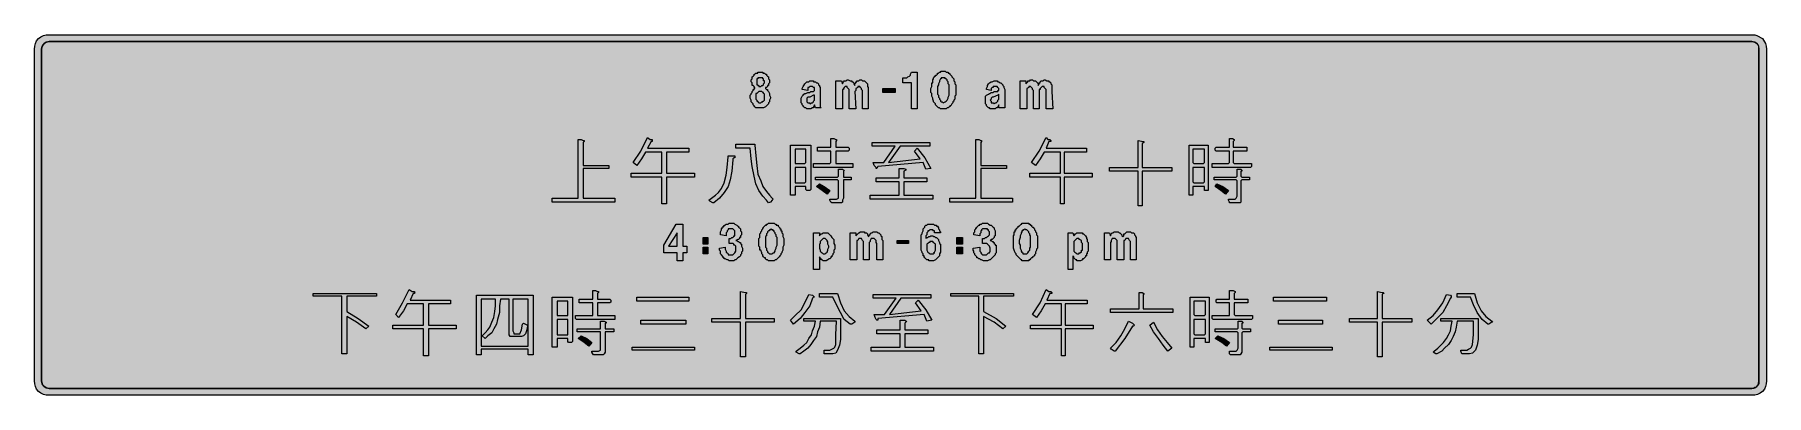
# Model space of a CAD drawing. Header units: metres. Extents: x 14 to 555, y 81 to 193.
import ezdxf

# ---------------------------------------------------------------- set-up
doc = ezdxf.new("R2010")
doc.units = ezdxf.units.M
doc.layers.add('FILL_BLACK_000000', color=7, linetype='Continuous', true_color=0x000000)
doc.layers.add('FILL_PINK_E1E1E1', color=7, linetype='Continuous', true_color=0xe1e1e1)

msp = doc.modelspace()

# ---------------------------------------------------------------- hatches: boundary and pattern name
at = {"layer": 'FILL_BLACK_000000', "true_color": 0x000000}
h = msp.add_hatch(color=7, dxfattribs=at)
h.dxf.hatch_style = 1
h.paths.add_polyline_path([(551.21, 193.16), (551.57, 193.07), (551.85, 192.9), (553.65, 192), (554.55, 190.5), (554.81, 189.6), (554.85, 188.7), (554.85, 85.2), (554.79, 84.3), (554.59, 83.44), (554.22, 82.63), (553.65, 81.9), (552.92, 81.33), (552.11, 80.96), (551.25, 80.76), (550.35, 80.7), (18.45, 80.7), (17.55, 80.76), (16.69, 80.96), (15.88, 81.33), (15.15, 81.9), (14.58, 82.63), (14.21, 83.44), (14.01, 84.3), (13.95, 85.2), (13.95, 188.7), (14.01, 189.6), (14.21, 190.46), (14.58, 191.27), (15.15, 192), (15.88, 192.57), (16.69, 192.94), (17.55, 193.14), (18.45, 193.2), (550.35, 193.2), (551.21, 193.16)])
h.paths.add_polyline_path([(16.8, 190.35), (16.26, 189.58), (16.05, 188.7), (16.05, 85.2), (16.35, 84.3), (16.54, 83.85), (16.95, 83.4), (17.59, 82.99), (18.45, 82.8), (550.35, 82.8), (551.21, 82.99), (551.85, 83.4), (552.2, 83.85), (552.37, 84.3), (552.45, 85.2), (552.45, 188.7), (552.45, 189.6), (552.26, 190.05), (551.85, 190.5), (551.21, 190.91), (550.35, 191.1), (18.45, 191.1), (17.57, 190.89), (16.8, 190.35)], flags=16)
h = msp.add_hatch(color=7, dxfattribs=at)
h.dxf.hatch_style = 1
h.paths.add_polyline_path([(238.65, 177), (238.35, 177.3), (238.05, 177.3), (238.05, 177.9), (238.05, 178.2), (237.75, 178.5), (237.75, 178.8), (237.75, 179.1), (238.05, 179.4), (238.05, 179.7), (238.05, 180), (238.35, 180.3), (238.65, 180.6), (238.65, 180.9), (238.95, 180.9), (239.25, 181.2), (239.55, 181.2), (239.85, 181.2), (239.85, 181.5), (240.15, 181.5), (240.75, 181.5), (241.05, 181.5), (241.35, 181.5), (241.35, 181.2), (241.65, 181.2), (241.95, 181.2), (242.25, 180.9), (242.55, 180.9), (242.55, 180.6), (242.85, 180.3), (243.15, 180), (243.15, 179.7), (243.15, 179.4), (243.45, 179.1), (243.45, 178.5), (243.45, 178.2), (243.15, 177.9), (243.15, 177.6), (243.15, 177.3), (242.85, 177.3), (242.85, 177), (242.55, 176.7), (242.25, 176.7), (242.25, 176.4), (242.55, 176.1), (242.85, 176.1), (242.85, 175.8), (243.15, 175.5), (243.45, 174.9), (243.45, 174.6), (243.45, 174.3), (243.75, 173.7), (243.75, 173.4), (243.45, 172.8), (243.45, 172.5), (243.45, 172.2), (243.15, 171.9), (243.15, 171.6), (242.85, 171.3), (242.55, 171), (242.25, 170.7), (241.65, 170.4), (241.35, 170.4), (241.05, 170.4), (240.75, 170.4), (240.45, 170.4), (239.85, 170.4), (239.55, 170.4), (239.25, 170.4), (238.95, 170.7), (238.65, 171), (238.35, 171.3), (238.35, 171.6), (238.05, 171.9), (237.75, 172.2), (237.75, 172.5), (237.75, 172.8), (237.45, 173.4), (237.45, 173.7), (237.45, 174), (237.45, 174.3), (237.75, 174.6), (237.75, 174.9), (238.05, 175.2), (238.05, 175.5), (238.35, 175.8), (238.35, 176.1), (238.65, 176.1), (238.65, 176.4), (238.95, 176.4), (238.95, 176.7), (238.65, 176.7), (238.65, 177)])
h.paths.add_polyline_path([(239.25, 174.9), (239.25, 174.6), (239.25, 174.3), (239.25, 173.7), (239.25, 173.4), (239.25, 173.1), (239.55, 172.8), (239.55, 172.5), (239.85, 172.5), (239.85, 172.2), (240.15, 171.9), (240.45, 171.9), (240.75, 171.9), (241.05, 172.2), (241.35, 172.2), (241.35, 172.5), (241.65, 172.5), (241.95, 172.8), (241.95, 173.1), (241.95, 173.4), (241.95, 174), (241.95, 174.3), (241.95, 174.6), (241.65, 174.9), (241.65, 175.2), (241.35, 175.2), (241.05, 175.5), (240.75, 175.5), (240.45, 175.5), (240.15, 175.5), (239.85, 175.2), (239.55, 174.9), (239.25, 174.9)], flags=16)
h.paths.add_polyline_path([(241.65, 178.8), (241.65, 179.1), (241.65, 179.4), (241.35, 179.4), (241.35, 179.7), (241.05, 179.7), (240.75, 179.7), (240.45, 179.7), (240.15, 179.7), (239.85, 179.7), (239.85, 179.4), (239.55, 179.4), (239.55, 179.1), (239.55, 178.8), (239.55, 178.5), (239.55, 178.2), (239.55, 177.9), (239.55, 177.6), (239.85, 177.6), (239.85, 177.3), (240.15, 177.3), (240.15, 177), (240.45, 177), (240.75, 177), (241.05, 177.3), (241.35, 177.3), (241.65, 177.6), (241.65, 177.9), (241.95, 178.2), (241.95, 178.5), (241.95, 178.8), (241.65, 178.8)], flags=16)
h = msp.add_hatch(color=7, dxfattribs=at)
h.dxf.hatch_style = 1
h.paths.add_polyline_path([(259.35, 170.7), (259.65, 170.4), (257.85, 170.4), (257.55, 171.3), (257.25, 170.7), (257.25, 170.4), (256.95, 170.4), (256.35, 170.1), (256.05, 170.1), (255.45, 170.1), (255.15, 170.1), (254.85, 170.4), (254.55, 170.4), (254.25, 170.7), (253.95, 171), (253.65, 171.3), (253.65, 171.6), (253.35, 171.9), (253.35, 172.2), (253.35, 172.5), (253.35, 173.1), (253.35, 173.4), (253.65, 174), (253.95, 174.3), (254.25, 174.6), (254.55, 174.9), (254.85, 174.9), (255.45, 175.2), (256.05, 175.2), (256.35, 175.5), (256.65, 175.5), (256.95, 175.5), (257.25, 175.5), (257.55, 175.8), (257.55, 176.4), (257.55, 176.7), (257.25, 176.7), (256.95, 177), (256.65, 177), (256.35, 177), (256.05, 177), (255.75, 176.7), (255.45, 176.7), (255.45, 176.4), (255.45, 175.8), (253.65, 176.1), (253.65, 176.4), (253.95, 177), (254.25, 177.3), (254.55, 177.9), (254.85, 178.2), (255.15, 178.5), (255.75, 178.5), (256.05, 178.8), (256.65, 178.8), (256.95, 178.8), (257.25, 178.8), (257.25, 178.5), (257.85, 178.5), (258.15, 178.2), (258.45, 178.2), (258.75, 177.9), (258.75, 177.6), (259.05, 177.3), (259.05, 177), (259.35, 176.7), (259.35, 176.1), (259.35, 175.8), (259.35, 171), (259.35, 170.7)])
h.paths.add_polyline_path([(255.75, 173.7), (255.45, 173.7), (255.15, 173.4), (255.15, 173.1), (255.15, 172.8), (255.15, 172.5), (255.15, 172.2), (255.45, 171.9), (255.75, 171.9), (256.05, 171.9), (256.05, 171.6), (256.65, 171.9), (256.95, 171.9), (257.25, 172.2), (257.25, 172.5), (257.55, 172.8), (257.55, 173.1), (257.55, 174.3), (257.25, 174.3), (256.05, 173.7), (255.75, 173.7)], flags=16)
h = msp.add_hatch(color=7, dxfattribs=at)
h.dxf.hatch_style = 1
h.paths.add_polyline_path([(264.15, 178.8), (265.95, 178.8), (266.25, 177.9), (266.55, 178.5), (266.85, 178.8), (267.45, 178.8), (267.75, 179.1), (268.05, 179.1), (268.65, 178.8), (268.95, 178.8), (269.25, 178.8), (269.25, 178.5), (269.55, 178.5), (269.85, 178.2), (269.85, 177.9), (270.15, 177.3), (270.15, 177.9), (270.45, 178.2), (270.45, 178.5), (270.75, 178.5), (270.75, 178.8), (271.05, 178.8), (271.35, 178.8), (271.65, 179.1), (271.95, 179.1), (272.25, 179.1), (272.55, 178.8), (272.85, 178.8), (273.15, 178.8), (273.45, 178.5), (273.75, 178.2), (274.05, 177.9), (274.05, 177.6), (274.05, 177), (274.35, 176.7), (274.35, 176.4), (274.35, 175.8), (274.35, 175.5), (274.35, 170.1), (272.55, 170.1), (272.55, 175.2), (272.55, 175.8), (272.25, 176.1), (272.25, 176.4), (271.95, 176.7), (271.65, 177), (271.35, 177), (271.05, 177), (271.05, 176.7), (270.45, 176.4), (270.45, 176.1), (270.45, 175.8), (270.15, 175.5), (270.45, 170.1), (268.35, 170.1), (268.35, 175.2), (268.35, 175.8), (268.35, 176.1), (268.05, 176.4), (267.75, 176.7), (267.75, 177), (267.45, 177), (267.15, 177), (266.85, 176.7), (266.55, 176.4), (266.55, 176.1), (266.25, 176.1), (266.25, 175.8), (266.25, 175.5), (266.25, 175.2), (266.25, 170.1), (264.15, 170.1), (264.15, 178.8)])
h = msp.add_hatch(color=7, dxfattribs=at)
h.dxf.hatch_style = 1
h.paths.add_polyline_path([(287.85, 170.1), (287.85, 178.2), (285.15, 178.2), (285.15, 179.7), (285.75, 179.7), (286.05, 179.7), (286.35, 179.7), (286.65, 180), (287.25, 180.3), (287.55, 180.6), (287.55, 180.9), (287.85, 181.5), (289.65, 181.5), (289.65, 170.4), (289.65, 170.1), (287.85, 170.1)])
h = msp.add_hatch(color=7, dxfattribs=at)
h.dxf.hatch_style = 1
h.paths.add_polyline_path([(293.85, 175.2), (293.85, 175.8), (293.85, 176.1), (293.85, 176.4), (294.15, 177), (294.15, 177.3), (294.15, 177.9), (294.15, 178.2), (294.45, 178.2), (294.45, 178.5), (294.45, 178.8), (294.45, 179.1), (294.75, 179.4), (294.75, 179.7), (295.05, 180), (295.05, 180.3), (295.35, 180.3), (295.35, 180.6), (295.65, 180.6), (295.95, 180.9), (295.95, 181.2), (296.25, 181.2), (296.55, 181.5), (296.85, 181.5), (297.15, 181.8), (297.75, 181.8), (298.05, 181.8), (298.35, 181.8), (298.65, 181.5), (298.95, 181.5), (299.25, 181.5), (299.25, 181.2), (299.55, 181.2), (299.85, 180.9), (300.15, 180.6), (300.45, 180.3), (300.45, 180), (300.75, 179.7), (301.05, 179.4), (301.05, 179.1), (301.05, 178.8), (301.35, 178.5), (301.35, 178.2), (301.35, 177.9), (301.65, 177.6), (301.65, 177), (301.65, 176.4), (301.65, 176.1), (301.65, 175.8), (301.65, 175.5), (301.65, 175.2), (301.65, 174.9), (301.65, 174.3), (301.35, 174), (301.35, 173.7), (301.35, 173.4), (301.35, 173.1), (301.05, 172.8), (301.05, 172.5), (300.75, 172.2), (300.75, 171.9), (300.45, 171.6), (300.15, 171), (299.85, 171), (299.85, 170.7), (299.55, 170.7), (299.25, 170.4), (298.95, 170.4), (298.65, 170.1), (298.35, 170.1), (298.05, 170.1), (297.75, 170.1), (297.45, 170.1), (297.15, 170.1), (296.85, 170.1), (296.55, 170.4), (296.25, 170.4), (295.95, 170.7), (295.65, 171), (295.35, 171.3), (295.35, 171.6), (295.05, 171.9), (294.75, 172.2), (294.75, 172.5), (294.45, 173.1), (294.45, 173.4), (294.15, 174), (294.15, 174.3), (294.15, 174.6), (294.15, 174.9), (293.85, 175.2)])
h.paths.add_polyline_path([(295.95, 176.1), (295.95, 175.8), (295.95, 175.2), (295.95, 174.6), (296.25, 174.3), (296.25, 174), (296.25, 173.7), (296.55, 173.4), (296.55, 173.1), (296.85, 172.8), (296.85, 172.5), (297.15, 172.2), (297.45, 172.2), (297.75, 171.9), (298.35, 172.2), (298.65, 172.5), (298.95, 172.8), (299.25, 173.4), (299.25, 173.7), (299.55, 174.3), (299.55, 174.9), (299.55, 175.5), (299.55, 175.8), (299.55, 176.4), (299.55, 177), (299.55, 177.6), (299.25, 177.9), (299.25, 178.2), (299.25, 178.5), (298.95, 178.8), (298.95, 179.1), (298.65, 179.4), (298.35, 179.4), (298.35, 179.7), (298.05, 179.7), (297.75, 179.7), (297.45, 179.7), (297.15, 179.7), (297.15, 179.4), (296.85, 179.4), (296.55, 178.8), (296.55, 178.5), (296.25, 177.9), (296.25, 177.6), (295.95, 177), (295.95, 176.4), (295.95, 176.1)], flags=16)
h = msp.add_hatch(color=7, dxfattribs=at)
h.dxf.hatch_style = 1
h.paths.add_polyline_path([(314.85, 170.7), (314.55, 170.4), (314.25, 170.4), (313.95, 170.1), (313.35, 170.1), (313.05, 170.1), (312.45, 170.1), (312.15, 170.4), (311.85, 170.4), (311.55, 170.7), (311.25, 171), (311.25, 171.3), (310.95, 171.6), (310.95, 171.9), (310.95, 172.2), (310.95, 172.5), (310.95, 173.1), (310.95, 173.4), (310.95, 174), (311.25, 174.3), (311.85, 174.6), (312.15, 174.9), (312.45, 174.9), (312.75, 175.2), (313.05, 175.2), (313.35, 175.2), (313.65, 175.5), (313.95, 175.5), (314.25, 175.5), (314.55, 175.5), (314.85, 175.5), (314.85, 175.8), (315.15, 175.8), (315.15, 176.4), (314.85, 176.7), (314.55, 177), (314.25, 177), (313.95, 177), (313.65, 177), (313.35, 177), (313.35, 176.7), (313.05, 176.7), (312.75, 176.4), (312.75, 175.8), (311.25, 176.1), (311.25, 176.4), (311.55, 177), (311.55, 177.3), (311.85, 177.9), (312.15, 178.2), (312.75, 178.5), (313.05, 178.5), (313.65, 178.8), (313.95, 178.8), (314.25, 178.8), (314.55, 178.8), (314.85, 178.5), (315.15, 178.5), (315.45, 178.2), (315.75, 178.2), (316.05, 177.9), (316.35, 177.6), (316.35, 177.3), (316.65, 177), (316.65, 176.7), (316.95, 176.1), (316.95, 175.8), (316.95, 171), (316.95, 170.7), (316.95, 170.4), (315.15, 170.4), (315.15, 171.3), (314.85, 170.7)])
h.paths.add_polyline_path([(312.75, 173.4), (312.75, 173.1), (312.45, 172.8), (312.75, 172.5), (312.75, 172.2), (312.75, 171.9), (313.05, 171.9), (313.35, 171.9), (313.65, 171.6), (313.95, 171.9), (314.25, 171.9), (314.55, 172.2), (314.85, 172.5), (314.85, 172.8), (315.15, 173.1), (315.15, 174.6), (314.85, 174.3), (313.35, 173.7), (313.05, 173.7), (312.75, 173.4)], flags=16)
h = msp.add_hatch(color=7, dxfattribs=at)
h.dxf.hatch_style = 1
h.paths.add_polyline_path([(321.75, 178.8), (323.55, 178.8), (323.55, 177.9), (324.15, 178.5), (324.15, 178.8), (324.45, 178.8), (324.75, 178.8), (325.05, 179.1), (325.35, 179.1), (325.65, 179.1), (325.95, 178.8), (326.25, 178.8), (326.55, 178.8), (326.85, 178.5), (327.15, 178.2), (327.45, 177.9), (327.45, 177.3), (327.75, 177.9), (327.75, 178.2), (328.05, 178.2), (328.05, 178.5), (328.35, 178.8), (328.95, 178.8), (329.25, 179.1), (329.55, 179.1), (330.15, 178.8), (330.45, 178.8), (330.75, 178.8), (330.75, 178.5), (331.05, 178.5), (331.35, 178.2), (331.35, 177.9), (331.65, 177.6), (331.65, 177), (331.65, 176.7), (331.65, 176.4), (331.65, 175.8), (331.65, 175.5), (331.95, 170.1), (329.85, 170.1), (329.85, 175.2), (329.85, 175.8), (329.85, 176.1), (329.55, 176.4), (329.25, 176.7), (329.25, 177), (328.95, 177), (328.65, 177), (328.35, 176.7), (328.05, 176.4), (328.05, 176.1), (327.75, 176.1), (327.75, 175.8), (327.75, 175.5), (327.75, 170.1), (325.95, 170.1), (325.95, 175.2), (325.95, 175.8), (325.65, 176.1), (325.65, 176.4), (325.35, 176.7), (325.05, 177), (324.75, 177), (324.45, 177), (324.45, 176.7), (323.85, 176.4), (323.85, 176.1), (323.85, 175.8), (323.85, 175.5), (323.85, 175.2), (323.85, 170.1), (321.75, 170.1), (321.75, 178.8)])
h = msp.add_hatch(color=7, dxfattribs=at)
h.dxf.hatch_style = 1
h.paths.add_polyline_path([(278.85, 175.2), (278.85, 176.4), (282.75, 176.4), (282.75, 175.2), (278.85, 175.2)])
h = msp.add_hatch(color=7, dxfattribs=at)
h.dxf.hatch_style = 1
h.paths.add_polyline_path([(193.35, 151.5), (185.25, 151.5), (185.25, 142.2), (195.15, 142.2), (195.15, 141), (175.65, 141), (175.65, 142.2), (183.75, 142.2), (183.75, 160.5), (184.65, 160.5), (185.25, 160.2), (185.55, 160.2), (185.55, 159.9), (185.25, 159.6), (185.25, 152.4), (193.35, 152.4), (193.35, 151.5)])
h = msp.add_hatch(color=7, dxfattribs=at)
h.dxf.hatch_style = 1
h.paths.add_polyline_path([(209.85, 140.4), (209.85, 148.8), (200.25, 148.8), (200.25, 150), (209.85, 150), (209.85, 156.6), (204.75, 156.6), (203.55, 154.5), (202.05, 152.4), (200.85, 153.3), (203.25, 156.9), (205.35, 161.1), (206.25, 160.5), (206.85, 160.5), (206.85, 160.2), (206.85, 159.9), (206.55, 159.9), (205.35, 157.8), (218.25, 157.8), (218.25, 156.6), (211.35, 156.6), (211.35, 150), (220.05, 150), (220.05, 148.8), (211.35, 148.8), (211.35, 140.4), (209.85, 140.4)])
h = msp.add_hatch(color=7, dxfattribs=at)
h.dxf.hatch_style = 1
h.paths.add_polyline_path([(238.65, 159), (238.95, 159), (238.95, 158.7), (239.25, 155.4), (239.55, 152.4), (239.85, 149.7), (240.75, 147.6), (241.35, 145.8), (242.55, 144.3), (243.45, 143.1), (244.35, 142.2), (244.65, 141.9), (244.35, 141.6), (243.75, 141), (243.15, 140.7), (242.55, 141.6), (241.35, 142.8), (240.15, 144.6), (239.25, 146.7), (238.65, 149.1), (238.05, 152.1), (237.75, 154.5), (237.45, 157.8), (233.25, 157.8), (232.95, 157.8), (232.95, 158.1), (232.95, 158.7), (232.95, 159), (233.25, 159), (238.65, 159)])
h = msp.add_hatch(color=7, dxfattribs=at)
h.dxf.hatch_style = 1
h.paths.add_polyline_path([(251.55, 143.1), (251.25, 143.1), (250.05, 143.1), (250.05, 158.7), (256.05, 158.7), (256.35, 158.7), (256.35, 144.9), (256.05, 144.6), (255.15, 144.6), (254.85, 144.9), (254.85, 145.8), (254.55, 145.8), (251.55, 145.8), (251.55, 143.1)])
h.paths.add_polyline_path([(254.55, 147), (254.85, 147.3), (254.85, 151.8), (254.55, 151.8), (251.55, 151.8), (251.55, 147.3), (251.55, 147), (254.55, 147)], flags=16)
h.paths.add_polyline_path([(251.55, 157.5), (251.55, 153.3), (251.55, 153), (254.55, 153), (254.85, 153.3), (254.85, 157.5), (254.55, 157.5), (251.55, 157.5)], flags=16)
h = msp.add_hatch(color=7, dxfattribs=at)
h.dxf.hatch_style = 1
h.paths.add_polyline_path([(262.35, 156.9), (259.05, 156.9), (258.45, 156.9), (258.45, 157.2), (258.45, 157.8), (258.45, 158.1), (259.05, 158.1), (262.35, 158.1), (262.65, 158.1), (262.65, 160.8), (262.95, 160.8), (263.55, 160.8), (264.15, 160.5), (264.45, 160.5), (264.45, 160.2), (264.15, 159.9), (264.15, 158.1), (268.05, 158.1), (268.35, 157.8), (268.35, 157.2), (268.05, 156.9), (264.15, 156.9), (264.15, 153.3), (264.15, 153), (269.55, 153), (269.55, 152.1), (269.55, 151.8), (257.25, 151.8), (257.25, 152.1), (257.25, 153), (262.35, 153), (262.65, 153.3), (262.65, 156.9), (262.35, 156.9)])
h = msp.add_hatch(color=7, dxfattribs=at)
h.dxf.hatch_style = 1
h.paths.add_polyline_path([(290.55, 154.5), (288.75, 156.9), (289.65, 157.8), (292.05, 154.8), (293.85, 151.5), (292.35, 151.2), (291.45, 153.3), (277.35, 152.1), (277.05, 151.5), (276.75, 151.5), (276.75, 151.8), (276.15, 152.4), (275.85, 153.3), (279.15, 153.3), (282.75, 158.4), (275.55, 158.4), (275.55, 159.6), (293.55, 159.6), (293.55, 158.4), (284.25, 158.4), (280.65, 153.3), (290.55, 154.5)])
h = msp.add_hatch(color=7, dxfattribs=at)
h.dxf.hatch_style = 1
h.paths.add_polyline_path([(317.55, 151.5), (309.45, 151.5), (309.45, 142.2), (319.35, 142.2), (319.35, 141), (299.85, 141), (299.85, 142.2), (307.95, 142.2), (307.95, 160.5), (308.85, 160.5), (309.45, 160.2), (309.75, 160.2), (309.75, 159.9), (309.45, 159.6), (309.45, 152.4), (317.55, 152.4), (317.55, 151.5)])
h = msp.add_hatch(color=7, dxfattribs=at)
h.dxf.hatch_style = 1
h.paths.add_polyline_path([(334.35, 140.4), (334.35, 148.8), (324.75, 148.8), (324.75, 150), (334.35, 150), (334.35, 156.6), (329.25, 156.6), (328.05, 154.5), (326.55, 152.4), (325.35, 153.3), (327.75, 156.9), (329.85, 161.1), (330.45, 160.5), (331.05, 160.5), (331.35, 160.2), (331.35, 159.9), (330.75, 159.9), (329.85, 157.8), (342.45, 157.8), (342.45, 156.6), (335.55, 156.6), (335.55, 150), (344.25, 150), (344.25, 148.8), (335.55, 148.8), (335.55, 140.4), (334.35, 140.4)])
h = msp.add_hatch(color=7, dxfattribs=at)
h.dxf.hatch_style = 1
h.paths.add_polyline_path([(369.15, 150.6), (359.85, 150.6), (359.85, 139.8), (358.65, 139.8), (358.65, 150.6), (349.65, 150.6), (349.65, 151.8), (358.65, 151.8), (358.65, 160.2), (360.15, 159.9), (360.45, 159.9), (360.45, 159.6), (359.85, 159.3), (359.85, 151.8), (369.15, 151.8), (369.15, 150.6)])
h = msp.add_hatch(color=7, dxfattribs=at)
h.dxf.hatch_style = 1
h.paths.add_polyline_path([(375.75, 145.8), (375.75, 143.1), (374.55, 143.1), (374.55, 158.7), (380.55, 158.7), (380.55, 144.9), (380.55, 144.6), (379.35, 144.6), (379.35, 144.9), (379.35, 145.8), (379.05, 145.8), (376.05, 145.8), (375.75, 145.8)])
h.paths.add_polyline_path([(379.05, 147), (379.35, 147.3), (379.35, 151.8), (379.05, 151.8), (376.05, 151.8), (375.75, 151.8), (375.75, 147.3), (376.05, 147), (379.05, 147)], flags=16)
h.paths.add_polyline_path([(376.05, 157.5), (375.75, 157.5), (375.75, 153.3), (376.05, 153), (379.05, 153), (379.35, 153.3), (379.35, 157.5), (379.05, 157.5), (376.05, 157.5)], flags=16)
h = msp.add_hatch(color=7, dxfattribs=at)
h.dxf.hatch_style = 1
h.paths.add_polyline_path([(386.85, 156.9), (383.25, 156.9), (382.95, 156.9), (382.65, 157.2), (382.65, 157.8), (382.95, 158.1), (383.25, 158.1), (386.85, 158.1), (387.15, 158.1), (387.15, 160.8), (388.05, 160.8), (388.65, 160.5), (388.65, 160.2), (388.35, 159.9), (388.35, 158.1), (388.65, 158.1), (392.55, 158.1), (392.55, 157.8), (392.55, 157.2), (392.55, 156.9), (388.65, 156.9), (388.35, 156.9), (388.35, 153.3), (388.65, 153), (393.75, 153), (394.05, 153), (394.05, 152.1), (393.75, 151.8), (381.75, 151.8), (381.75, 152.1), (381.75, 153), (386.85, 153), (387.15, 153.3), (387.15, 156.9), (386.85, 156.9)])
h = msp.add_hatch(color=7, dxfattribs=at)
h.dxf.hatch_style = 1
h.paths.add_polyline_path([(232.65, 155.4), (232.65, 155.1), (232.65, 154.8), (232.35, 154.8), (232.05, 154.5), (232.05, 154.2), (231.75, 150.6), (231.15, 147.9), (230.55, 145.8), (229.35, 144), (227.85, 142.2), (226.05, 140.7), (225.75, 140.7), (224.85, 141.3), (224.55, 141.6), (225.75, 142.5), (226.65, 143.1), (227.55, 144), (228.45, 145.2), (229.35, 147), (229.95, 149.4), (230.25, 151.8), (230.55, 155.1), (230.55, 155.4), (230.85, 155.4), (232.65, 155.4)])
h = msp.add_hatch(color=7, dxfattribs=at)
h.dxf.hatch_style = 1
h.paths.add_polyline_path([(285.45, 147.3), (285.45, 143.1), (294.45, 143.1), (294.45, 141.9), (274.95, 141.9), (274.95, 143.1), (283.95, 143.1), (283.95, 147.3), (276.75, 147.3), (276.75, 148.5), (283.95, 148.5), (283.95, 151.5), (285.45, 151.5), (286.05, 151.2), (286.05, 150.9), (285.45, 150.6), (285.45, 148.5), (292.65, 148.5), (292.65, 147.3), (285.45, 147.3)])
h = msp.add_hatch(color=7, dxfattribs=at)
h.dxf.hatch_style = 1
h.paths.add_polyline_path([(257.85, 147.9), (257.85, 148.8), (258.15, 148.8), (264.75, 148.8), (265.05, 149.1), (265.05, 151.2), (265.35, 151.2), (265.65, 151.2), (266.25, 151.2), (266.55, 150.9), (266.85, 150.6), (266.55, 150.6), (266.55, 149.1), (266.55, 148.8), (268.95, 148.8), (268.95, 147.9), (266.55, 147.9), (266.55, 147.6), (266.55, 142.2), (266.25, 141.6), (266.25, 141), (265.95, 140.7), (265.35, 140.7), (263.25, 140.7), (262.95, 140.7), (262.65, 141), (262.35, 141.6), (262.35, 141.9), (262.65, 141.9), (264.45, 141.9), (265.05, 142.2), (265.05, 142.8), (265.05, 147.6), (264.75, 147.9), (258.15, 147.9), (257.85, 147.9)])
h = msp.add_hatch(color=7, dxfattribs=at)
h.dxf.hatch_style = 1
h.paths.add_polyline_path([(259.05, 146.7), (260.55, 145.8), (262.35, 144.6), (261.45, 143.4), (259.95, 144.6), (258.15, 145.8), (259.05, 146.7)])
h = msp.add_hatch(color=7, dxfattribs=at)
h.dxf.hatch_style = 1
h.paths.add_polyline_path([(382.35, 148.8), (389.25, 148.8), (389.55, 149.1), (389.55, 151.2), (390.15, 151.2), (390.75, 151.2), (391.05, 150.9), (391.05, 150.6), (390.75, 150.6), (390.75, 149.1), (391.05, 148.8), (393.15, 148.8), (393.45, 148.8), (393.45, 147.9), (393.15, 147.9), (391.05, 147.9), (390.75, 147.6), (390.75, 142.2), (390.75, 141.6), (390.75, 141), (390.45, 140.7), (389.85, 140.7), (387.75, 140.7), (387.15, 140.7), (387.15, 141), (386.85, 141.6), (386.85, 141.9), (387.15, 141.9), (388.95, 141.9), (389.25, 142.2), (389.55, 142.8), (389.55, 147.6), (389.25, 147.9), (382.35, 147.9), (382.35, 148.8)])
h = msp.add_hatch(color=7, dxfattribs=at)
h.dxf.hatch_style = 1
h.paths.add_polyline_path([(383.25, 146.7), (385.05, 145.8), (386.85, 144.6), (385.95, 143.4), (384.45, 144.6), (382.65, 145.8), (383.25, 146.7)])
h = msp.add_hatch(color=7, dxfattribs=at)
h.dxf.hatch_style = 1
h.paths.add_polyline_path([(214.35, 134.1), (216.45, 134.1), (216.45, 127.2), (217.65, 127.2), (217.65, 125.1), (216.45, 125.1), (216.45, 122.7), (214.65, 122.7), (214.65, 125.1), (210.45, 125.1), (210.45, 127.5), (214.35, 134.1)])
h.paths.add_polyline_path([(214.65, 127.2), (214.65, 131.4), (211.95, 127.2), (214.65, 127.2)], flags=16)
h = msp.add_hatch(color=7, dxfattribs=at)
h.dxf.hatch_style = 1
h.paths.add_polyline_path([(222.75, 129.9), (224.25, 129.9), (224.25, 127.8), (222.75, 127.8), (222.75, 129.9)])
h = msp.add_hatch(color=7, dxfattribs=at)
h.dxf.hatch_style = 1
h.paths.add_polyline_path([(230.85, 129.6), (231.15, 129.6), (231.45, 129.6), (231.75, 129.9), (232.05, 129.9), (232.35, 130.2), (232.35, 130.5), (232.65, 130.5), (232.65, 130.8), (232.65, 131.1), (232.65, 131.4), (232.65, 131.7), (232.65, 132), (232.35, 132.3), (232.05, 132.6), (231.75, 132.6), (231.45, 132.6), (231.15, 132.6), (230.85, 132.6), (230.55, 132.6), (230.55, 132.3), (230.25, 132), (230.25, 131.7), (229.95, 131.4), (229.95, 131.1), (229.95, 130.5), (228.15, 130.8), (228.15, 131.1), (228.15, 131.4), (228.15, 131.7), (228.45, 132.3), (228.45, 132.6), (228.75, 132.9), (229.05, 133.2), (229.05, 133.5), (229.35, 133.5), (229.35, 133.8), (229.65, 133.8), (229.95, 134.1), (230.25, 134.1), (230.55, 134.1), (230.85, 134.4), (231.15, 134.4), (231.45, 134.4), (231.75, 134.4), (232.05, 134.4), (232.35, 134.4), (232.65, 134.1), (233.25, 133.8), (233.55, 133.5), (233.85, 133.5), (233.85, 133.2), (234.15, 132.9), (234.45, 132.6), (234.45, 132), (234.75, 131.7), (234.75, 131.4), (234.75, 130.8), (234.45, 130.5), (234.45, 130.2), (234.45, 129.9), (234.15, 129.9), (234.15, 129.6), (233.85, 129.3), (233.55, 129.3), (232.95, 129), (233.25, 129), (233.55, 128.7), (233.85, 128.7), (234.15, 128.4), (234.45, 128.4), (234.45, 128.1), (234.75, 127.8), (234.75, 127.5), (234.75, 127.2), (235.05, 126.6), (235.05, 126.3), (235.05, 126), (235.05, 125.7), (234.75, 125.4), (234.75, 125.1), (234.75, 124.8), (234.45, 124.5), (234.45, 124.2), (234.15, 123.9), (233.55, 123.6), (233.25, 123.3), (232.95, 123), (232.65, 123), (232.35, 122.7), (232.05, 122.7), (231.45, 122.7), (231.15, 122.7), (230.85, 122.7), (230.55, 123), (230.25, 123), (229.65, 123.3), (229.35, 123.3), (229.35, 123.6), (229.05, 123.6), (229.05, 123.9), (228.45, 124.5), (228.15, 124.8), (228.15, 125.1), (228.15, 125.7), (227.85, 126), (227.85, 126.6), (229.65, 126.9), (229.65, 126.3), (229.95, 125.7), (229.95, 125.4), (230.25, 125.1), (230.55, 124.8), (230.55, 124.5), (230.85, 124.5), (231.45, 124.5), (231.75, 124.5), (232.05, 124.5), (232.35, 124.8), (232.65, 125.1), (232.95, 125.7), (232.95, 126), (232.95, 126.3), (232.95, 126.6), (232.95, 127.2), (232.65, 127.5), (232.35, 127.5), (232.35, 127.8), (232.05, 128.1), (231.45, 128.1), (231.15, 128.1), (230.85, 128.1), (230.85, 129.6)])
h = msp.add_hatch(color=7, dxfattribs=at)
h.dxf.hatch_style = 1
h.paths.add_polyline_path([(240.15, 128.1), (240.15, 128.4), (240.15, 129), (240.15, 129.6), (240.45, 129.9), (240.45, 130.5), (240.45, 130.8), (240.45, 131.1), (240.75, 131.4), (240.75, 131.7), (241.05, 132), (241.05, 132.3), (241.35, 132.6), (241.35, 132.9), (241.65, 132.9), (241.65, 133.2), (241.95, 133.5), (242.25, 133.8), (242.55, 133.8), (242.55, 134.1), (242.85, 134.1), (243.15, 134.4), (243.45, 134.4), (243.75, 134.4), (244.05, 134.4), (244.35, 134.4), (244.65, 134.4), (244.95, 134.4), (245.25, 134.1), (245.55, 134.1), (245.55, 133.8), (245.85, 133.8), (246.15, 133.8), (246.15, 133.5), (246.45, 133.2), (246.75, 132.9), (246.75, 132.6), (247.05, 132.6), (247.05, 132.3), (247.05, 132), (247.35, 132), (247.35, 131.7), (247.35, 131.4), (247.65, 131.1), (247.65, 130.8), (247.65, 130.5), (247.65, 130.2), (247.95, 129.6), (247.95, 129), (247.95, 128.4), (247.95, 128.1), (247.95, 127.8), (247.95, 127.5), (247.65, 126.9), (247.65, 126.6), (247.65, 126.3), (247.65, 126), (247.35, 125.4), (247.35, 125.1), (247.05, 124.8), (247.05, 124.5), (246.75, 124.2), (246.45, 123.9), (246.15, 123.6), (245.85, 123.3), (245.55, 123), (245.25, 123), (244.95, 122.7), (244.65, 122.7), (244.35, 122.7), (244.05, 122.7), (243.75, 122.7), (243.45, 122.7), (243.15, 122.7), (242.85, 123), (242.55, 123), (242.25, 123.3), (242.25, 123.6), (241.95, 123.6), (241.65, 123.9), (241.35, 124.2), (241.35, 124.5), (241.05, 124.8), (241.05, 125.1), (240.75, 126), (240.45, 126), (240.45, 126.6), (240.45, 126.9), (240.15, 127.2), (240.15, 127.5), (240.15, 128.1)])
h.paths.add_polyline_path([(242.25, 128.7), (242.25, 128.4), (242.25, 128.1), (242.25, 127.5), (242.25, 126.9), (242.55, 126.6), (242.55, 126), (242.85, 125.7), (242.85, 125.4), (243.15, 125.1), (243.45, 124.8), (243.75, 124.8), (244.05, 124.8), (244.35, 124.8), (244.65, 125.1), (244.95, 125.1), (245.25, 125.7), (245.25, 126), (245.55, 126.6), (245.55, 126.9), (245.85, 127.5), (245.85, 128.1), (245.85, 128.7), (245.85, 129), (245.85, 129.9), (245.55, 130.2), (245.55, 130.5), (245.55, 130.8), (245.25, 131.1), (245.25, 131.4), (244.95, 131.7), (244.95, 132), (244.65, 132), (244.65, 132.3), (244.35, 132.3), (244.05, 132.6), (243.75, 132.3), (243.45, 132.3), (243.45, 132), (243.15, 132), (242.85, 131.7), (242.85, 131.4), (242.55, 131.1), (242.55, 130.5), (242.25, 130.2), (242.25, 129.9), (242.25, 129), (242.25, 128.7)], flags=16)
h = msp.add_hatch(color=7, dxfattribs=at)
h.dxf.hatch_style = 1
h.paths.add_polyline_path([(257.25, 131.4), (259.05, 131.4), (259.05, 130.5), (259.35, 130.8), (259.65, 131.1), (259.95, 131.1), (260.25, 131.4), (260.85, 131.4), (261.15, 131.4), (261.45, 131.4), (261.75, 131.4), (262.05, 131.1), (262.35, 130.8), (262.65, 130.5), (262.95, 129.9), (263.25, 129.6), (263.55, 129.3), (263.55, 128.7), (263.55, 128.4), (263.55, 128.1), (263.85, 127.5), (263.85, 127.2), (263.85, 126.9), (263.85, 126.3), (263.55, 126), (263.55, 125.7), (263.55, 125.4), (263.55, 125.1), (263.25, 124.8), (263.25, 124.5), (262.95, 124.2), (262.95, 123.9), (262.65, 123.9), (262.65, 123.6), (262.35, 123.3), (262.05, 123.3), (261.75, 123), (261.15, 122.7), (260.85, 122.7), (260.55, 122.7), (260.25, 122.7), (259.95, 123), (259.65, 123), (259.65, 123.3), (259.35, 123.6), (259.05, 123.9), (259.05, 120), (257.25, 120), (257.25, 131.4)])
h.paths.add_polyline_path([(261.15, 125.1), (261.45, 125.4), (261.75, 126), (261.75, 126.3), (262.05, 126.9), (262.05, 127.2), (261.75, 127.8), (261.75, 128.1), (261.75, 128.4), (261.75, 128.7), (261.45, 128.7), (261.45, 129), (261.15, 129.3), (260.85, 129.6), (260.55, 129.6), (260.25, 129.6), (259.95, 129.3), (259.65, 129), (259.35, 128.7), (259.35, 128.4), (259.35, 128.1), (259.05, 127.8), (259.05, 127.5), (259.05, 127.2), (259.05, 126.9), (259.05, 126.6), (259.35, 126), (259.35, 125.7), (259.65, 125.4), (259.95, 125.1), (260.25, 124.8), (260.55, 124.8), (260.85, 124.8), (261.15, 125.1)], flags=16)
h = msp.add_hatch(color=7, dxfattribs=at)
h.dxf.hatch_style = 1
h.paths.add_polyline_path([(268.65, 131.4), (270.45, 131.4), (270.45, 130.5), (271.05, 131.1), (271.35, 131.4), (271.95, 131.7), (272.25, 131.7), (272.55, 131.7), (273.15, 131.7), (273.15, 131.4), (273.45, 131.4), (273.75, 131.4), (274.05, 131.1), (274.05, 130.8), (274.35, 130.5), (274.35, 130.2), (274.65, 130.5), (274.65, 130.8), (274.95, 130.8), (274.95, 131.1), (275.25, 131.4), (275.55, 131.4), (275.85, 131.7), (276.15, 131.7), (276.45, 131.7), (277.05, 131.7), (277.35, 131.4), (277.65, 131.4), (277.95, 131.1), (278.25, 130.8), (278.25, 130.5), (278.55, 130.2), (278.55, 129.9), (278.55, 129.3), (278.85, 129), (278.85, 128.7), (278.85, 128.1), (278.85, 123), (277.05, 123), (277.05, 127.8), (277.05, 128.1), (276.75, 128.4), (276.75, 128.7), (276.75, 129), (276.15, 129.6), (275.85, 129.6), (275.55, 129.6), (275.25, 129.6), (274.95, 129), (274.95, 128.7), (274.65, 128.4), (274.65, 128.1), (274.65, 123), (272.85, 123), (272.85, 127.8), (272.85, 128.1), (272.85, 128.4), (272.85, 128.7), (272.55, 129), (272.25, 129.6), (271.95, 129.6), (271.65, 129.6), (271.35, 129.6), (271.05, 129), (270.75, 129), (270.75, 128.7), (270.75, 128.4), (270.75, 128.1), (270.75, 127.8), (270.75, 123), (268.65, 123), (268.65, 131.4)])
h = msp.add_hatch(color=7, dxfattribs=at)
h.dxf.hatch_style = 1
h.paths.add_polyline_path([(295.05, 131.7), (295.05, 132), (294.75, 132), (294.45, 132.3), (294.15, 132.3), (293.85, 132.3), (293.55, 132.3), (293.25, 132), (292.95, 132), (292.95, 131.7), (292.65, 131.4), (292.65, 130.8), (292.35, 130.5), (292.35, 130.2), (292.35, 129.9), (292.35, 129.6), (292.65, 129.9), (292.95, 129.9), (293.25, 130.2), (293.55, 130.2), (293.85, 130.5), (294.15, 130.5), (294.45, 130.5), (294.75, 130.2), (295.05, 130.2), (295.35, 129.9), (295.65, 129.9), (295.95, 129.6), (296.25, 129.3), (296.25, 129), (296.55, 128.4), (296.55, 128.1), (296.85, 127.8), (296.85, 127.5), (296.85, 126.9), (296.85, 126.3), (296.85, 126), (296.85, 125.4), (296.55, 124.8), (296.55, 124.2), (296.25, 123.9), (295.95, 123.6), (295.65, 123.3), (295.35, 123), (294.75, 122.7), (294.45, 122.7), (294.15, 122.7), (293.55, 122.7), (293.25, 122.7), (293.25, 123), (292.65, 123), (292.35, 123.3), (292.05, 123.6), (291.75, 123.9), (291.75, 124.2), (291.45, 124.2), (291.45, 124.8), (291.15, 125.1), (291.15, 125.4), (290.85, 126), (290.85, 126.6), (290.85, 126.9), (290.85, 127.2), (290.85, 128.1), (290.85, 128.4), (290.85, 129), (290.85, 129.3), (290.85, 129.9), (290.85, 130.8), (291.15, 131.1), (291.15, 131.4), (291.45, 132), (291.45, 132.6), (291.75, 132.9), (292.05, 133.2), (292.05, 133.5), (292.35, 133.8), (292.65, 133.8), (292.95, 134.1), (293.25, 134.1), (293.55, 134.1), (293.85, 134.1), (294.15, 134.1), (294.45, 134.1), (294.75, 134.1), (295.05, 133.8), (295.35, 133.8), (295.65, 133.8), (295.65, 133.5), (295.95, 133.5), (296.25, 132.9), (296.25, 132.6), (296.55, 132.3), (296.55, 132), (296.85, 131.7), (296.85, 131.4), (295.35, 131.4), (295.05, 131.4), (295.05, 131.7)])
h.paths.add_polyline_path([(292.65, 126), (292.95, 125.4), (293.25, 125.1), (293.55, 124.8), (293.85, 124.8), (294.15, 124.8), (294.45, 124.8), (294.75, 124.8), (295.05, 125.1), (294.75, 125.1), (295.05, 125.4), (295.35, 126), (295.35, 126.3), (295.35, 126.6), (295.35, 126.9), (295.35, 127.2), (295.35, 127.5), (295.35, 127.8), (295.05, 128.1), (294.75, 128.4), (294.45, 128.7), (294.15, 128.7), (293.85, 128.7), (293.55, 128.7), (293.55, 128.4), (293.25, 128.4), (292.95, 128.1), (292.65, 127.8), (292.65, 127.5), (292.65, 126.9), (292.65, 126.6), (292.65, 126.3), (292.65, 126)], flags=16)
h = msp.add_hatch(color=7, dxfattribs=at)
h.dxf.hatch_style = 1
h.paths.add_polyline_path([(301.95, 129.9), (303.75, 129.9), (303.75, 127.8), (301.95, 127.8), (301.95, 129.9)])
h = msp.add_hatch(color=7, dxfattribs=at)
h.dxf.hatch_style = 1
h.paths.add_polyline_path([(310.05, 129.6), (310.65, 129.6), (310.95, 129.9), (311.25, 129.9), (311.55, 130.2), (311.85, 130.5), (312.15, 130.8), (312.15, 131.1), (312.15, 131.4), (312.15, 131.7), (311.85, 132), (311.85, 132.3), (311.55, 132.3), (311.55, 132.6), (311.25, 132.6), (310.95, 132.6), (310.65, 132.6), (310.35, 132.6), (310.05, 132.6), (309.75, 132.3), (309.75, 132), (309.45, 132), (309.45, 131.7), (309.45, 131.4), (309.15, 131.1), (309.15, 130.5), (307.35, 130.8), (307.35, 131.1), (307.35, 131.4), (307.65, 131.7), (307.65, 132.3), (307.95, 132.6), (307.95, 132.9), (308.25, 132.9), (308.25, 133.2), (308.55, 133.5), (308.85, 133.8), (309.15, 133.8), (309.15, 134.1), (309.45, 134.1), (309.75, 134.1), (310.05, 134.4), (310.35, 134.4), (310.65, 134.4), (310.95, 134.4), (311.25, 134.4), (311.55, 134.4), (311.85, 134.1), (312.45, 133.8), (312.75, 133.8), (313.05, 133.5), (313.35, 133.2), (313.65, 132.9), (313.65, 132.6), (313.95, 132), (313.95, 131.7), (313.95, 131.4), (313.95, 130.8), (313.95, 130.5), (313.65, 130.2), (313.65, 129.9), (313.35, 129.6), (313.05, 129.3), (312.75, 129.3), (312.45, 129), (312.75, 129), (313.05, 128.7), (313.35, 128.7), (313.35, 128.4), (313.65, 128.4), (313.65, 128.1), (313.95, 127.8), (313.95, 127.5), (314.25, 127.5), (314.25, 127.2), (314.25, 126.6), (314.25, 126.3), (314.25, 126), (314.25, 125.7), (314.25, 125.4), (314.25, 125.1), (313.95, 124.8), (313.95, 124.5), (313.65, 124.2), (313.35, 123.9), (313.05, 123.6), (312.75, 123.3), (312.45, 123), (312.15, 123), (311.55, 122.7), (311.25, 122.7), (310.95, 122.7), (310.65, 122.7), (310.35, 122.7), (309.75, 123), (309.45, 123), (309.15, 123.3), (308.85, 123.3), (308.55, 123.6), (308.25, 123.6), (308.25, 123.9), (307.65, 124.5), (307.65, 124.8), (307.35, 125.1), (307.35, 125.7), (307.05, 126), (307.05, 126.6), (309.15, 126.9), (309.15, 126.3), (309.15, 125.7), (309.45, 125.4), (309.45, 125.1), (309.75, 124.8), (310.05, 124.5), (310.35, 124.5), (310.65, 124.5), (310.95, 124.5), (311.25, 124.5), (311.55, 124.8), (311.85, 125.1), (312.15, 125.1), (312.45, 125.7), (312.45, 126), (312.45, 126.3), (312.45, 126.6), (312.15, 127.2), (311.85, 127.5), (311.55, 127.8), (311.25, 128.1), (310.95, 128.1), (310.65, 128.1), (310.05, 128.1), (310.05, 129.6)])
h = msp.add_hatch(color=7, dxfattribs=at)
h.dxf.hatch_style = 1
h.paths.add_polyline_path([(319.65, 128.1), (319.65, 128.4), (319.65, 129), (319.65, 129.6), (319.65, 129.9), (319.65, 130.5), (319.95, 130.8), (319.95, 131.1), (319.95, 131.4), (319.95, 131.7), (320.25, 131.7), (320.25, 132), (320.25, 132.3), (320.55, 132.3), (320.55, 132.6), (320.85, 132.9), (321.15, 133.2), (321.15, 133.5), (321.45, 133.5), (321.75, 133.8), (322.05, 134.1), (322.35, 134.1), (322.35, 134.4), (322.65, 134.4), (323.25, 134.4), (323.55, 134.4), (324.15, 134.4), (324.45, 134.4), (324.45, 134.1), (324.75, 134.1), (325.05, 133.8), (325.35, 133.8), (325.35, 133.5), (325.65, 133.2), (325.95, 133.2), (325.95, 132.9), (326.25, 132.6), (326.25, 132.3), (326.55, 132), (326.55, 131.7), (326.85, 131.4), (326.85, 131.1), (326.85, 130.8), (327.15, 130.5), (327.15, 130.2), (327.15, 129.6), (327.15, 129), (327.15, 128.4), (327.15, 128.1), (327.15, 127.8), (327.15, 127.5), (327.15, 126.9), (327.15, 126.6), (326.85, 126.3), (326.85, 126), (326.55, 125.4), (326.55, 125.1), (326.55, 124.8), (326.25, 124.5), (326.25, 124.2), (325.65, 123.9), (325.65, 123.6), (325.35, 123.6), (325.05, 123.3), (324.75, 123), (324.45, 123), (324.45, 122.7), (324.15, 122.7), (323.55, 122.7), (323.25, 122.7), (322.65, 122.7), (322.35, 122.7), (322.35, 123), (322.05, 123), (321.75, 123.3), (321.45, 123.6), (321.15, 123.9), (320.85, 124.2), (320.55, 124.5), (320.55, 124.8), (320.25, 125.1), (319.95, 126), (319.65, 126.6), (319.65, 126.9), (319.65, 127.2), (319.65, 127.5), (319.65, 128.1)])
h.paths.add_polyline_path([(321.45, 128.7), (321.45, 128.4), (321.45, 128.1), (321.75, 127.5), (321.75, 126.9), (321.75, 126.6), (322.05, 126), (322.05, 125.7), (322.35, 125.4), (322.65, 125.1), (322.65, 124.8), (322.95, 124.8), (323.25, 124.8), (323.55, 124.8), (323.85, 124.8), (324.15, 125.1), (324.45, 125.7), (324.75, 126), (324.75, 126.6), (325.05, 126.9), (325.05, 127.5), (325.05, 128.1), (325.05, 128.7), (325.05, 129), (325.05, 129.9), (325.05, 130.2), (325.05, 130.5), (324.75, 130.8), (324.75, 131.1), (324.45, 131.4), (324.45, 131.7), (324.15, 132), (323.85, 132.3), (323.55, 132.3), (323.25, 132.6), (322.95, 132.3), (322.65, 132.3), (322.65, 132), (322.35, 132), (322.35, 131.7), (322.05, 131.4), (322.05, 131.1), (321.75, 130.5), (321.75, 130.2), (321.75, 129.9), (321.45, 129), (321.45, 128.7)], flags=16)
h = msp.add_hatch(color=7, dxfattribs=at)
h.dxf.hatch_style = 1
h.paths.add_polyline_path([(338.25, 131.4), (338.55, 130.5), (338.85, 130.8), (338.85, 131.1), (339.15, 131.1), (339.45, 131.4), (339.75, 131.4), (340.35, 131.4), (340.95, 131.4), (341.25, 131.4), (341.25, 131.1), (341.55, 131.1), (341.85, 130.8), (342.15, 130.5), (342.45, 129.9), (342.45, 129.6), (342.75, 129.3), (342.75, 128.7), (343.05, 128.4), (343.05, 128.1), (343.05, 127.5), (343.05, 127.2), (343.05, 126.9), (343.05, 126.3), (343.05, 126), (343.05, 125.7), (342.75, 125.4), (342.75, 125.1), (342.75, 124.8), (342.45, 124.8), (342.45, 124.5), (342.45, 124.2), (342.15, 124.2), (342.15, 123.9), (341.85, 123.6), (341.55, 123.3), (341.25, 123.3), (341.25, 123), (340.65, 122.7), (340.35, 122.7), (340.05, 122.7), (339.75, 122.7), (339.45, 122.7), (339.45, 123), (339.15, 123), (338.85, 123.3), (338.55, 123.6), (338.55, 123.9), (338.25, 124.2), (338.25, 120), (336.75, 120), (336.75, 131.4), (338.25, 131.4)])
h.paths.add_polyline_path([(340.35, 125.1), (340.65, 125.1), (340.65, 125.4), (340.95, 125.4), (340.95, 126), (341.25, 126), (341.25, 126.3), (341.25, 126.9), (341.25, 127.2), (341.25, 127.8), (341.25, 128.1), (340.95, 128.4), (340.95, 128.7), (340.95, 129), (340.35, 129.3), (340.05, 129.6), (339.75, 129.6), (339.45, 129.6), (339.15, 129.3), (338.85, 129), (338.55, 128.7), (338.55, 128.4), (338.55, 128.1), (338.55, 127.8), (338.55, 127.5), (338.55, 127.2), (338.55, 126.9), (338.55, 126.6), (338.55, 126), (338.55, 125.7), (338.85, 125.4), (339.15, 125.1), (339.45, 124.8), (339.75, 124.8), (340.05, 124.8), (340.35, 125.1)], flags=16)
h = msp.add_hatch(color=7, dxfattribs=at)
h.dxf.hatch_style = 1
h.paths.add_polyline_path([(348.15, 131.4), (349.65, 131.4), (349.95, 130.5), (350.25, 131.1), (350.55, 131.4), (350.85, 131.4), (351.15, 131.7), (351.45, 131.7), (351.75, 131.7), (352.35, 131.7), (352.65, 131.4), (352.95, 131.4), (353.25, 131.1), (353.55, 130.8), (353.55, 130.5), (353.85, 130.2), (354.15, 130.5), (354.15, 130.8), (354.15, 131.1), (354.45, 131.1), (354.75, 131.4), (355.05, 131.7), (355.65, 131.7), (355.95, 131.7), (356.25, 131.7), (356.55, 131.4), (356.85, 131.4), (357.15, 131.4), (357.45, 131.1), (357.45, 130.8), (357.75, 130.5), (357.75, 130.2), (358.05, 129.9), (358.05, 129.3), (358.05, 129), (358.05, 128.7), (358.05, 128.1), (358.05, 123), (356.25, 123), (356.25, 127.8), (356.25, 128.1), (356.25, 128.4), (356.25, 128.7), (355.95, 129), (355.65, 129.6), (355.35, 129.6), (355.05, 129.6), (354.75, 129.6), (354.45, 129), (354.15, 129), (354.15, 128.7), (354.15, 128.4), (354.15, 128.1), (354.15, 123), (352.05, 123), (352.05, 127.8), (352.05, 128.1), (352.05, 128.4), (352.05, 128.7), (352.05, 129), (351.45, 129.6), (351.15, 129.6), (350.85, 129.6), (350.55, 129.6), (350.25, 129), (350.25, 128.7), (349.95, 128.4), (349.95, 128.1), (349.95, 127.8), (349.95, 123), (348.15, 123), (348.15, 131.4)])
h = msp.add_hatch(color=7, dxfattribs=at)
h.dxf.hatch_style = 1
h.paths.add_polyline_path([(222.75, 126.9), (224.25, 126.9), (224.25, 124.8), (222.75, 124.8), (222.75, 126.9)])
h = msp.add_hatch(color=7, dxfattribs=at)
h.dxf.hatch_style = 1
h.paths.add_polyline_path([(283.35, 128.1), (283.35, 129), (286.95, 129), (286.95, 128.1), (283.35, 128.1)])
h = msp.add_hatch(color=7, dxfattribs=at)
h.dxf.hatch_style = 1
h.paths.add_polyline_path([(301.95, 126.9), (303.75, 126.9), (303.75, 124.8), (301.95, 124.8), (301.95, 126.9)])
h = msp.add_hatch(color=7, dxfattribs=at)
h.dxf.hatch_style = 1
h.paths.add_polyline_path([(135.45, 93), (135.45, 101.4), (125.85, 101.4), (125.85, 102.6), (135.45, 102.6), (135.45, 109.2), (130.35, 109.2), (129.15, 107.1), (127.65, 105), (126.75, 105.9), (128.85, 109.5), (130.95, 113.7), (131.85, 113.1), (132.45, 113.1), (132.75, 112.8), (132.45, 112.5), (132.15, 112.5), (131.25, 110.4), (143.85, 110.4), (143.85, 109.2), (136.95, 109.2), (136.95, 102.6), (145.65, 102.6), (145.65, 101.4), (136.95, 101.4), (136.95, 93), (135.45, 93)])
h = msp.add_hatch(color=7, dxfattribs=at)
h.dxf.hatch_style = 1
h.paths.add_polyline_path([(334.65, 93), (334.65, 101.4), (325.05, 101.4), (325.05, 102.6), (334.65, 102.6), (334.65, 109.2), (329.55, 109.2), (328.35, 107.1), (326.85, 105), (325.65, 105.9), (328.05, 109.5), (329.85, 113.7), (330.75, 113.1), (331.35, 113.1), (331.65, 112.8), (331.65, 112.5), (331.05, 112.5), (330.15, 110.4), (342.75, 110.4), (342.75, 109.2), (335.85, 109.2), (335.85, 102.6), (344.55, 102.6), (344.55, 101.4), (335.85, 101.4), (335.85, 93), (334.65, 93)])
h = msp.add_hatch(color=7, dxfattribs=at)
h.dxf.hatch_style = 1
h.paths.add_polyline_path([(111.45, 106.8), (115.05, 104.7), (118.35, 102.3), (117.45, 101.4), (114.45, 103.5), (111.45, 105.3), (111.45, 93.6), (109.95, 93.6), (109.95, 111.6), (100.95, 111.6), (100.95, 112.5), (120.75, 112.5), (120.75, 111.6), (111.45, 111.6), (111.45, 106.8)])
h = msp.add_hatch(color=7, dxfattribs=at)
h.dxf.hatch_style = 1
h.paths.add_polyline_path([(151.95, 93.3), (151.95, 111.9), (169.65, 111.9), (169.65, 93.3), (168.15, 93.3), (168.15, 95.1), (153.45, 95.1), (153.45, 93.3), (151.95, 93.3)])
h.paths.add_polyline_path([(168.15, 110.7), (163.35, 110.7), (163.35, 100.8), (163.65, 100.2), (163.65, 99.9), (165.45, 99.9), (166.05, 101.1), (166.35, 102.9), (166.65, 103.2), (167.85, 102.6), (167.85, 102.3), (167.55, 100.8), (167.25, 99.9), (166.65, 99.3), (166.05, 99), (163.05, 99), (162.45, 99), (162.15, 99.6), (162.15, 99.9), (162.15, 100.5), (162.15, 110.7), (159.45, 110.7), (159.15, 108.6), (159.15, 106.5), (158.55, 104.4), (158.25, 102.9), (157.35, 101.4), (156.75, 100.2), (155.55, 99.3), (154.65, 98.4), (153.75, 99.3), (154.65, 100.2), (155.55, 101.1), (156.15, 102), (156.75, 103.5), (157.35, 105), (157.65, 106.8), (157.95, 108.6), (157.95, 110.7), (153.45, 110.7), (153.45, 96), (168.15, 96), (168.15, 110.7)], flags=16)
h = msp.add_hatch(color=7, dxfattribs=at)
h.dxf.hatch_style = 1
h.paths.add_polyline_path([(176.85, 95.7), (175.65, 95.7), (175.65, 111.3), (181.65, 111.3), (181.95, 111.3), (181.95, 97.5), (181.65, 97.2), (180.75, 97.2), (180.45, 97.5), (180.45, 98.4), (177.15, 98.4), (177.15, 95.7), (176.85, 95.7)])
h.paths.add_polyline_path([(180.45, 99.6), (180.45, 99.9), (180.45, 104.4), (177.15, 104.4), (177.15, 99.9), (177.15, 99.6), (180.45, 99.6)], flags=16)
h.paths.add_polyline_path([(177.15, 105.9), (177.15, 105.6), (180.45, 105.6), (180.45, 105.9), (180.45, 110.1), (177.15, 110.1), (177.15, 105.9)], flags=16)
h = msp.add_hatch(color=7, dxfattribs=at)
h.dxf.hatch_style = 1
h.paths.add_polyline_path([(184.65, 109.5), (184.05, 109.5), (184.05, 109.8), (184.05, 110.4), (184.05, 110.7), (184.65, 110.7), (188.25, 110.7), (188.25, 113.4), (188.55, 113.4), (189.15, 113.4), (189.75, 113.1), (190.05, 113.1), (190.05, 112.8), (189.75, 112.5), (189.75, 110.7), (193.65, 110.7), (193.95, 110.4), (193.95, 109.8), (193.65, 109.5), (189.75, 109.5), (189.75, 105.9), (189.75, 105.6), (195.15, 105.6), (195.15, 104.7), (195.15, 104.4), (183.15, 104.4), (182.85, 104.7), (182.85, 105.6), (183.15, 105.6), (188.25, 105.6), (188.25, 105.9), (188.25, 109.5), (184.65, 109.5)])
h = msp.add_hatch(color=7, dxfattribs=at)
h.dxf.hatch_style = 1
h.paths.add_polyline_path([(202.05, 111.3), (218.25, 111.3), (218.25, 110.1), (202.05, 110.1), (202.05, 111.3)])
h = msp.add_hatch(color=7, dxfattribs=at)
h.dxf.hatch_style = 1
h.paths.add_polyline_path([(244.95, 103.5), (235.95, 103.5), (235.95, 92.7), (234.45, 92.7), (234.45, 103.5), (225.45, 103.5), (225.45, 104.7), (234.45, 104.7), (234.45, 113.1), (235.95, 112.8), (236.25, 112.8), (236.25, 112.5), (235.95, 112.2), (235.95, 104.7), (244.95, 104.7), (244.95, 103.5)])
h = msp.add_hatch(color=7, dxfattribs=at)
h.dxf.hatch_style = 1
h.paths.add_polyline_path([(253.35, 107.4), (254.55, 109.5), (255.75, 112.2), (256.95, 111.9), (257.25, 111.6), (257.55, 111.3), (257.25, 111.3), (256.95, 111), (256.05, 108.6), (254.55, 106.5), (253.05, 104.7), (250.95, 102.9), (250.05, 104.1), (251.55, 105.6), (253.35, 107.4)])
h = msp.add_hatch(color=7, dxfattribs=at)
h.dxf.hatch_style = 1
h.paths.add_polyline_path([(259.05, 111.3), (259.05, 112.5), (264.75, 112.5), (265.65, 109.5), (266.85, 107.1), (268.35, 105.3), (270.15, 103.8), (270.15, 103.5), (269.25, 102.9), (268.65, 102.9), (266.85, 104.4), (265.65, 106.5), (264.45, 108.9), (263.25, 111.3), (259.05, 111.3)])
h = msp.add_hatch(color=7, dxfattribs=at)
h.dxf.hatch_style = 1
h.paths.add_polyline_path([(290.85, 107.1), (289.05, 109.5), (289.95, 110.4), (292.35, 107.4), (294.15, 104.1), (292.65, 103.8), (291.75, 105.9), (277.35, 104.7), (277.35, 104.1), (277.05, 104.1), (276.75, 104.4), (276.45, 105), (276.15, 105.9), (279.45, 105.9), (283.05, 111), (275.85, 111), (275.85, 112.2), (293.85, 112.2), (293.85, 111), (284.55, 111), (280.95, 105.9), (290.85, 107.1)])
h = msp.add_hatch(color=7, dxfattribs=at)
h.dxf.hatch_style = 1
h.paths.add_polyline_path([(310.35, 106.8), (314.25, 104.7), (317.25, 102.3), (316.35, 101.4), (313.65, 103.5), (310.35, 105.3), (310.35, 93.6), (308.85, 93.6), (308.85, 111.6), (300.15, 111.6), (300.15, 112.5), (319.65, 112.5), (319.65, 111.6), (310.35, 111.6), (310.35, 106.8)])
h = msp.add_hatch(color=7, dxfattribs=at)
h.dxf.hatch_style = 1
h.paths.add_polyline_path([(369.45, 106.5), (349.95, 106.5), (349.95, 107.7), (358.95, 107.7), (358.95, 112.8), (359.85, 112.8), (360.45, 112.5), (360.45, 112.2), (360.15, 112.2), (360.15, 107.7), (369.45, 107.7), (369.45, 106.5)])
h = msp.add_hatch(color=7, dxfattribs=at)
h.dxf.hatch_style = 1
h.paths.add_polyline_path([(376.05, 98.4), (376.05, 95.7), (374.85, 95.7), (374.85, 111.3), (380.85, 111.3), (380.85, 97.5), (380.85, 97.2), (379.65, 97.2), (379.65, 97.5), (379.65, 98.4), (379.35, 98.4), (376.35, 98.4), (376.05, 98.4)])
h.paths.add_polyline_path([(379.35, 99.6), (379.65, 99.9), (379.65, 104.4), (379.35, 104.4), (376.35, 104.4), (376.05, 104.4), (376.05, 99.9), (376.35, 99.6), (379.35, 99.6)], flags=16)
h.paths.add_polyline_path([(376.35, 110.1), (376.05, 110.1), (376.05, 105.9), (376.35, 105.6), (379.35, 105.6), (379.65, 105.9), (379.65, 110.1), (379.35, 110.1), (376.35, 110.1)], flags=16)
h = msp.add_hatch(color=7, dxfattribs=at)
h.dxf.hatch_style = 1
h.paths.add_polyline_path([(383.55, 109.5), (383.25, 109.5), (382.95, 109.8), (382.95, 110.4), (383.25, 110.7), (383.55, 110.7), (387.15, 110.7), (387.15, 113.4), (387.45, 113.4), (388.35, 113.4), (388.95, 113.1), (388.95, 112.8), (388.65, 112.5), (388.65, 110.7), (388.95, 110.7), (392.85, 110.7), (392.85, 110.4), (392.85, 109.8), (392.85, 109.5), (388.95, 109.5), (388.65, 109.5), (388.65, 105.9), (388.95, 105.6), (394.05, 105.6), (394.35, 105.6), (394.35, 104.7), (394.05, 104.4), (382.05, 104.4), (381.75, 104.7), (381.75, 105.6), (382.05, 105.6), (387.15, 105.6), (387.15, 105.9), (387.15, 109.5), (383.55, 109.5)])
h = msp.add_hatch(color=7, dxfattribs=at)
h.dxf.hatch_style = 1
h.paths.add_polyline_path([(400.95, 111.3), (417.45, 111.3), (417.45, 110.1), (400.95, 110.1), (400.95, 111.3)])
h = msp.add_hatch(color=7, dxfattribs=at)
h.dxf.hatch_style = 1
h.paths.add_polyline_path([(444.15, 103.5), (434.85, 103.5), (434.85, 92.7), (433.35, 92.7), (433.35, 103.5), (424.65, 103.5), (424.65, 104.7), (433.35, 104.7), (433.35, 113.1), (434.85, 112.8), (435.15, 112.8), (435.45, 112.5), (435.15, 112.5), (434.85, 112.2), (434.85, 104.7), (444.15, 104.7), (444.15, 103.5)])
h = msp.add_hatch(color=7, dxfattribs=at)
h.dxf.hatch_style = 1
h.paths.add_polyline_path([(452.25, 107.4), (453.75, 109.5), (454.95, 112.2), (456.15, 111.9), (456.45, 111.6), (456.45, 111.3), (456.15, 111), (454.95, 108.6), (453.75, 106.5), (451.95, 104.7), (450.15, 102.9), (448.95, 104.1), (450.75, 105.6), (452.25, 107.4)])
h = msp.add_hatch(color=7, dxfattribs=at)
h.dxf.hatch_style = 1
h.paths.add_polyline_path([(458.25, 111.3), (458.25, 112.5), (463.65, 112.5), (464.55, 109.5), (465.75, 107.1), (467.25, 105.3), (469.05, 103.8), (469.35, 103.8), (469.05, 103.5), (468.15, 102.9), (467.85, 102.9), (466.05, 104.4), (464.55, 106.5), (463.35, 108.9), (462.45, 111.3), (458.25, 111.3)])
h = msp.add_hatch(color=7, dxfattribs=at)
h.dxf.hatch_style = 1
h.paths.add_polyline_path([(183.45, 100.5), (183.45, 101.4), (183.75, 101.4), (190.65, 101.4), (190.65, 101.7), (190.65, 103.8), (190.95, 103.8), (191.25, 103.8), (191.85, 103.8), (192.45, 103.5), (192.45, 103.2), (192.15, 103.2), (192.15, 101.7), (192.15, 101.4), (194.55, 101.4), (194.85, 101.4), (194.85, 100.5), (194.55, 100.5), (192.15, 100.5), (192.15, 100.2), (192.15, 94.8), (192.15, 94.2), (191.85, 93.6), (191.55, 93.3), (191.25, 93.3), (188.85, 93.3), (188.55, 93.3), (188.25, 93.6), (187.95, 94.2), (187.95, 94.5), (188.25, 94.5), (190.05, 94.5), (190.65, 94.8), (190.65, 95.4), (190.65, 100.2), (190.65, 100.5), (183.75, 100.5), (183.45, 100.5)])
h = msp.add_hatch(color=7, dxfattribs=at)
h.dxf.hatch_style = 1
h.paths.add_polyline_path([(203.25, 102.9), (203.25, 104.1), (217.35, 104.1), (217.35, 102.9), (203.25, 102.9)])
h = msp.add_hatch(color=7, dxfattribs=at)
h.dxf.hatch_style = 1
h.paths.add_polyline_path([(257.55, 102.3), (257.85, 103.8), (254.25, 103.8), (254.25, 104.7), (265.65, 104.7), (265.65, 98.1), (265.35, 96.3), (264.75, 94.8), (264.15, 93.9), (263.25, 93.6), (261.15, 93.6), (260.85, 93.6), (260.55, 93.6), (260.55, 94.5), (260.55, 94.8), (260.85, 94.8), (262.35, 94.8), (262.95, 95.1), (263.55, 95.4), (263.85, 95.7), (264.15, 96.6), (264.15, 99.6), (264.45, 103.8), (259.35, 103.8), (259.05, 102), (258.45, 100.5), (258.15, 99), (257.25, 97.8), (256.35, 96.6), (255.45, 95.4), (254.25, 94.5), (253.05, 93.6), (252.75, 93.6), (251.85, 94.2), (251.85, 94.5), (253.05, 95.4), (254.25, 96.3), (255.15, 97.2), (255.75, 98.4), (256.65, 99.6), (256.95, 100.8), (257.55, 102.3)])
h = msp.add_hatch(color=7, dxfattribs=at)
h.dxf.hatch_style = 1
h.paths.add_polyline_path([(285.75, 99.9), (285.75, 95.7), (294.75, 95.7), (294.75, 94.5), (275.25, 94.5), (275.25, 95.7), (284.25, 95.7), (284.25, 99.9), (277.05, 99.9), (277.05, 101.1), (284.25, 101.1), (284.25, 104.1), (285.75, 104.1), (286.05, 103.8), (286.35, 103.8), (286.05, 103.5), (285.75, 103.2), (285.75, 101.1), (292.95, 101.1), (292.95, 99.9), (285.75, 99.9)])
h = msp.add_hatch(color=7, dxfattribs=at)
h.dxf.hatch_style = 1
h.paths.add_polyline_path([(351.15, 94.5), (350.25, 95.1), (349.95, 95.4), (351.75, 97.2), (353.25, 99.3), (354.45, 101.4), (355.65, 103.8), (356.85, 103.2), (357.15, 102.9), (357.45, 102.6), (357.15, 102.3), (356.85, 102.3), (354.45, 98.4), (351.45, 94.5), (351.15, 94.5)])
h = msp.add_hatch(color=7, dxfattribs=at)
h.dxf.hatch_style = 1
h.paths.add_polyline_path([(362.25, 102.6), (363.45, 103.5), (364.65, 101.1), (366.15, 99), (367.65, 97.2), (369.15, 95.4), (367.95, 94.5), (366.45, 96.3), (364.95, 98.4), (363.45, 100.5), (362.25, 102.6)])
h = msp.add_hatch(color=7, dxfattribs=at)
h.dxf.hatch_style = 1
h.paths.add_polyline_path([(382.65, 101.4), (389.55, 101.4), (389.85, 101.7), (389.85, 103.8), (390.45, 103.8), (391.05, 103.8), (391.35, 103.5), (391.35, 103.2), (391.05, 103.2), (391.05, 101.7), (391.35, 101.4), (393.45, 101.4), (393.75, 101.4), (393.75, 100.5), (393.45, 100.5), (391.35, 100.5), (391.05, 100.2), (391.05, 94.8), (391.05, 94.2), (390.75, 93.6), (390.45, 93.3), (390.15, 93.3), (387.75, 93.3), (387.45, 93.3), (387.15, 93.6), (387.15, 94.2), (387.15, 94.5), (387.45, 94.5), (389.25, 94.5), (389.55, 94.8), (389.85, 95.4), (389.85, 100.2), (389.55, 100.5), (382.65, 100.5), (382.65, 101.4)])
h = msp.add_hatch(color=7, dxfattribs=at)
h.dxf.hatch_style = 1
h.paths.add_polyline_path([(402.45, 102.9), (402.45, 104.1), (416.25, 104.1), (416.25, 102.9), (402.45, 102.9)])
h = msp.add_hatch(color=7, dxfattribs=at)
h.dxf.hatch_style = 1
h.paths.add_polyline_path([(456.45, 102.3), (456.75, 103.8), (453.15, 103.8), (453.15, 104.7), (464.85, 104.7), (464.85, 98.1), (464.55, 96.3), (463.95, 94.8), (463.05, 93.9), (462.15, 93.6), (460.35, 93.6), (460.05, 93.6), (459.75, 93.6), (459.45, 94.5), (459.45, 94.8), (459.75, 94.8), (461.25, 94.8), (461.85, 95.1), (462.45, 95.4), (462.75, 95.7), (463.05, 96.6), (463.35, 99.6), (463.35, 103.8), (458.25, 103.8), (457.95, 102), (457.65, 100.5), (457.05, 99), (456.45, 97.8), (455.55, 96.6), (454.35, 95.4), (453.45, 94.5), (451.95, 93.6), (451.65, 93.6), (450.75, 94.2), (451.05, 94.5), (452.25, 95.4), (453.15, 96.3), (454.05, 97.2), (454.95, 98.4), (455.55, 99.6), (456.15, 100.8), (456.45, 102.3)])
h = msp.add_hatch(color=7, dxfattribs=at)
h.dxf.hatch_style = 1
h.paths.add_polyline_path([(184.65, 99.3), (186.45, 98.4), (187.95, 97.2), (187.05, 96), (185.55, 97.2), (183.75, 98.4), (184.65, 99.3)])
h = msp.add_hatch(color=7, dxfattribs=at)
h.dxf.hatch_style = 1
h.paths.add_polyline_path([(383.55, 99.3), (385.35, 98.4), (387.15, 97.2), (386.25, 96), (384.75, 97.2), (382.65, 98.4), (383.55, 99.3)])
h = msp.add_hatch(color=7, dxfattribs=at)
h.dxf.hatch_style = 1
h.paths.add_polyline_path([(200.55, 95.7), (220.05, 95.7), (220.05, 94.8), (200.55, 94.8), (200.55, 95.7)])
h = msp.add_hatch(color=7, dxfattribs=at)
h.dxf.hatch_style = 1
h.paths.add_polyline_path([(399.75, 95.7), (419.25, 95.7), (419.25, 94.8), (399.75, 94.8), (399.75, 95.7)])
at = {"layer": 'FILL_PINK_E1E1E1', "true_color": 0xe1e1e1}
h = msp.add_hatch(color=7, dxfattribs=at)
h.dxf.hatch_style = 1
h.paths.add_polyline_path([(17.57, 83.01), (16.8, 83.55), (16.26, 84.32), (16.05, 85.2), (16.05, 188.7), (16.35, 189.6), (16.54, 190.05), (16.95, 190.5), (17.59, 190.91), (18.45, 191.1), (550.35, 191.1), (551.21, 190.91), (551.85, 190.5), (552.2, 190.05), (552.37, 189.6), (552.45, 188.7), (552.45, 85.2), (552.45, 84.3), (552.26, 83.85), (551.85, 83.4), (551.66, 83.25), (551.25, 83.1), (550.8, 82.84), (550.35, 82.8), (18.45, 82.8), (17.57, 83.01)])

# ---------------------------------------------------------------- linework, layer by layer
at = {"layer": 'FILL_BLACK_000000', "lineweight": 0, "true_color": 0x000000}
for points in [[(551.21, 193.16), (551.57, 193.07), (551.85, 192.9), (553.65, 192), (554.55, 190.5), (554.81, 189.6), (554.85, 188.7), (554.85, 85.2), (554.79, 84.3), (554.59, 83.44), (554.22, 82.63), (553.65, 81.9), (552.92, 81.33), (552.11, 80.96), (551.25, 80.76), (550.35, 80.7), (18.45, 80.7), (17.55, 80.76), (16.69, 80.96), (15.88, 81.33), (15.15, 81.9), (14.58, 82.63), (14.21, 83.44), (14.01, 84.3), (13.95, 85.2), (13.95, 188.7), (14.01, 189.6), (14.21, 190.46), (14.58, 191.27), (15.15, 192), (15.88, 192.57), (16.69, 192.94), (17.55, 193.14), (18.45, 193.2), (550.35, 193.2)], [(16.8, 190.35), (16.26, 189.58), (16.05, 188.7), (16.05, 85.2), (16.35, 84.3), (16.54, 83.85), (16.95, 83.4), (17.59, 82.99), (18.45, 82.8), (550.35, 82.8), (551.21, 82.99), (551.85, 83.4), (552.2, 83.85), (552.37, 84.3), (552.45, 85.2), (552.45, 188.7), (552.45, 189.6), (552.26, 190.05), (551.85, 190.5), (551.21, 190.91), (550.35, 191.1), (18.45, 191.1), (17.57, 190.89)], [(238.65, 177), (238.35, 177.3), (238.05, 177.3), (238.05, 177.9), (238.05, 178.2), (237.75, 178.5), (237.75, 178.8), (237.75, 179.1), (238.05, 179.4), (238.05, 179.7), (238.05, 180), (238.35, 180.3), (238.65, 180.6), (238.65, 180.9), (238.95, 180.9), (239.25, 181.2), (239.55, 181.2), (239.85, 181.2), (239.85, 181.5), (240.15, 181.5), (240.75, 181.5), (241.05, 181.5), (241.35, 181.5), (241.35, 181.2), (241.65, 181.2), (241.95, 181.2), (242.25, 180.9), (242.55, 180.9), (242.55, 180.6), (242.85, 180.3), (243.15, 180), (243.15, 179.7), (243.15, 179.4), (243.45, 179.1), (243.45, 178.5), (243.45, 178.2), (243.15, 177.9), (243.15, 177.6), (243.15, 177.3), (242.85, 177.3), (242.85, 177), (242.55, 176.7), (242.25, 176.7), (242.25, 176.4), (242.55, 176.1), (242.85, 176.1), (242.85, 175.8), (243.15, 175.5), (243.45, 174.9), (243.45, 174.6), (243.45, 174.3), (243.75, 173.7), (243.75, 173.4), (243.45, 172.8), (243.45, 172.5), (243.45, 172.2), (243.15, 171.9), (243.15, 171.6), (242.85, 171.3), (242.55, 171), (242.25, 170.7), (241.65, 170.4), (241.35, 170.4), (241.05, 170.4), (240.75, 170.4), (240.45, 170.4), (239.85, 170.4), (239.55, 170.4), (239.25, 170.4), (238.95, 170.7), (238.65, 171), (238.35, 171.3), (238.35, 171.6), (238.05, 171.9), (237.75, 172.2), (237.75, 172.5), (237.75, 172.8), (237.45, 173.4), (237.45, 173.7), (237.45, 174), (237.45, 174.3), (237.75, 174.6), (237.75, 174.9), (238.05, 175.2), (238.05, 175.5), (238.35, 175.8), (238.35, 176.1), (238.65, 176.1), (238.65, 176.4), (238.95, 176.4), (238.95, 176.7), (238.65, 176.7)], [(241.65, 178.8), (241.65, 179.1), (241.65, 179.4), (241.35, 179.4), (241.35, 179.7), (241.05, 179.7), (240.75, 179.7), (240.45, 179.7), (240.15, 179.7), (239.85, 179.7), (239.85, 179.4), (239.55, 179.4), (239.55, 179.1), (239.55, 178.8), (239.55, 178.5), (239.55, 178.2), (239.55, 177.9), (239.55, 177.6), (239.85, 177.6), (239.85, 177.3), (240.15, 177.3), (240.15, 177), (240.45, 177), (240.75, 177), (241.05, 177.3), (241.35, 177.3), (241.65, 177.6), (241.65, 177.9), (241.95, 178.2), (241.95, 178.5), (241.95, 178.8)], [(259.35, 170.7), (259.65, 170.4), (257.85, 170.4), (257.55, 171.3), (257.25, 170.7), (257.25, 170.4), (256.95, 170.4), (256.35, 170.1), (256.05, 170.1), (255.45, 170.1), (255.15, 170.1), (254.85, 170.4), (254.55, 170.4), (254.25, 170.7), (253.95, 171), (253.65, 171.3), (253.65, 171.6), (253.35, 171.9), (253.35, 172.2), (253.35, 172.5), (253.35, 173.1), (253.35, 173.4), (253.65, 174), (253.95, 174.3), (254.25, 174.6), (254.55, 174.9), (254.85, 174.9), (255.45, 175.2), (256.05, 175.2), (256.35, 175.5), (256.65, 175.5), (256.95, 175.5), (257.25, 175.5), (257.55, 175.8), (257.55, 176.4), (257.55, 176.7), (257.25, 176.7), (256.95, 177), (256.65, 177), (256.35, 177), (256.05, 177), (255.75, 176.7), (255.45, 176.7), (255.45, 176.4), (255.45, 175.8), (253.65, 176.1), (253.65, 176.4), (253.95, 177), (254.25, 177.3), (254.55, 177.9), (254.85, 178.2), (255.15, 178.5), (255.75, 178.5), (256.05, 178.8), (256.65, 178.8), (256.95, 178.8), (257.25, 178.8), (257.25, 178.5), (257.85, 178.5), (258.15, 178.2), (258.45, 178.2), (258.75, 177.9), (258.75, 177.6), (259.05, 177.3), (259.05, 177), (259.35, 176.7), (259.35, 176.1), (259.35, 175.8), (259.35, 171)], [(264.15, 178.8), (265.95, 178.8), (266.25, 177.9), (266.55, 178.5), (266.85, 178.8), (267.45, 178.8), (267.75, 179.1), (268.05, 179.1), (268.65, 178.8), (268.95, 178.8), (269.25, 178.8), (269.25, 178.5), (269.55, 178.5), (269.85, 178.2), (269.85, 177.9), (270.15, 177.3), (270.15, 177.9), (270.45, 178.2), (270.45, 178.5), (270.75, 178.5), (270.75, 178.8), (271.05, 178.8), (271.35, 178.8), (271.65, 179.1), (271.95, 179.1), (272.25, 179.1), (272.55, 178.8), (272.85, 178.8), (273.15, 178.8), (273.45, 178.5), (273.75, 178.2), (274.05, 177.9), (274.05, 177.6), (274.05, 177), (274.35, 176.7), (274.35, 176.4), (274.35, 175.8), (274.35, 175.5), (274.35, 170.1), (272.55, 170.1), (272.55, 175.2), (272.55, 175.8), (272.25, 176.1), (272.25, 176.4), (271.95, 176.7), (271.65, 177), (271.35, 177), (271.05, 177), (271.05, 176.7), (270.45, 176.4), (270.45, 176.1), (270.45, 175.8), (270.15, 175.5), (270.45, 170.1), (268.35, 170.1), (268.35, 175.2), (268.35, 175.8), (268.35, 176.1), (268.05, 176.4), (267.75, 176.7), (267.75, 177), (267.45, 177), (267.15, 177), (266.85, 176.7), (266.55, 176.4), (266.55, 176.1), (266.25, 176.1), (266.25, 175.8), (266.25, 175.5), (266.25, 175.2), (266.25, 170.1), (264.15, 170.1)], [(287.85, 170.1), (287.85, 178.2), (285.15, 178.2), (285.15, 179.7), (285.75, 179.7), (286.05, 179.7), (286.35, 179.7), (286.65, 180), (287.25, 180.3), (287.55, 180.6), (287.55, 180.9), (287.85, 181.5), (289.65, 181.5), (289.65, 170.4), (289.65, 170.1)], [(293.85, 175.2), (293.85, 175.8), (293.85, 176.1), (293.85, 176.4), (294.15, 177), (294.15, 177.3), (294.15, 177.9), (294.15, 178.2), (294.45, 178.2), (294.45, 178.5), (294.45, 178.8), (294.45, 179.1), (294.75, 179.4), (294.75, 179.7), (295.05, 180), (295.05, 180.3), (295.35, 180.3), (295.35, 180.6), (295.65, 180.6), (295.95, 180.9), (295.95, 181.2), (296.25, 181.2), (296.55, 181.5), (296.85, 181.5), (297.15, 181.8), (297.75, 181.8), (298.05, 181.8), (298.35, 181.8), (298.65, 181.5), (298.95, 181.5), (299.25, 181.5), (299.25, 181.2), (299.55, 181.2), (299.85, 180.9), (300.15, 180.6), (300.45, 180.3), (300.45, 180), (300.75, 179.7), (301.05, 179.4), (301.05, 179.1), (301.05, 178.8), (301.35, 178.5), (301.35, 178.2), (301.35, 177.9), (301.65, 177.6), (301.65, 177), (301.65, 176.4), (301.65, 176.1), (301.65, 175.8), (301.65, 175.5), (301.65, 175.2), (301.65, 174.9), (301.65, 174.3), (301.35, 174), (301.35, 173.7), (301.35, 173.4), (301.35, 173.1), (301.05, 172.8), (301.05, 172.5), (300.75, 172.2), (300.75, 171.9), (300.45, 171.6), (300.15, 171), (299.85, 171), (299.85, 170.7), (299.55, 170.7), (299.25, 170.4), (298.95, 170.4), (298.65, 170.1), (298.35, 170.1), (298.05, 170.1), (297.75, 170.1), (297.45, 170.1), (297.15, 170.1), (296.85, 170.1), (296.55, 170.4), (296.25, 170.4), (295.95, 170.7), (295.65, 171), (295.35, 171.3), (295.35, 171.6), (295.05, 171.9), (294.75, 172.2), (294.75, 172.5), (294.45, 173.1), (294.45, 173.4), (294.15, 174), (294.15, 174.3), (294.15, 174.6), (294.15, 174.9)], [(295.95, 176.1), (295.95, 175.8), (295.95, 175.2), (295.95, 174.6), (296.25, 174.3), (296.25, 174), (296.25, 173.7), (296.55, 173.4), (296.55, 173.1), (296.85, 172.8), (296.85, 172.5), (297.15, 172.2), (297.45, 172.2), (297.75, 171.9), (298.35, 172.2), (298.65, 172.5), (298.95, 172.8), (299.25, 173.4), (299.25, 173.7), (299.55, 174.3), (299.55, 174.9), (299.55, 175.5), (299.55, 175.8), (299.55, 176.4), (299.55, 177), (299.55, 177.6), (299.25, 177.9), (299.25, 178.2), (299.25, 178.5), (298.95, 178.8), (298.95, 179.1), (298.65, 179.4), (298.35, 179.4), (298.35, 179.7), (298.05, 179.7), (297.75, 179.7), (297.45, 179.7), (297.15, 179.7), (297.15, 179.4), (296.85, 179.4), (296.55, 178.8), (296.55, 178.5), (296.25, 177.9), (296.25, 177.6), (295.95, 177), (295.95, 176.4)], [(314.85, 170.7), (314.55, 170.4), (314.25, 170.4), (313.95, 170.1), (313.35, 170.1), (313.05, 170.1), (312.45, 170.1), (312.15, 170.4), (311.85, 170.4), (311.55, 170.7), (311.25, 171), (311.25, 171.3), (310.95, 171.6), (310.95, 171.9), (310.95, 172.2), (310.95, 172.5), (310.95, 173.1), (310.95, 173.4), (310.95, 174), (311.25, 174.3), (311.85, 174.6), (312.15, 174.9), (312.45, 174.9), (312.75, 175.2), (313.05, 175.2), (313.35, 175.2), (313.65, 175.5), (313.95, 175.5), (314.25, 175.5), (314.55, 175.5), (314.85, 175.5), (314.85, 175.8), (315.15, 175.8), (315.15, 176.4), (314.85, 176.7), (314.55, 177), (314.25, 177), (313.95, 177), (313.65, 177), (313.35, 177), (313.35, 176.7), (313.05, 176.7), (312.75, 176.4), (312.75, 175.8), (311.25, 176.1), (311.25, 176.4), (311.55, 177), (311.55, 177.3), (311.85, 177.9), (312.15, 178.2), (312.75, 178.5), (313.05, 178.5), (313.65, 178.8), (313.95, 178.8), (314.25, 178.8), (314.55, 178.8), (314.85, 178.5), (315.15, 178.5), (315.45, 178.2), (315.75, 178.2), (316.05, 177.9), (316.35, 177.6), (316.35, 177.3), (316.65, 177), (316.65, 176.7), (316.95, 176.1), (316.95, 175.8), (316.95, 171), (316.95, 170.7), (316.95, 170.4), (315.15, 170.4), (315.15, 171.3)], [(321.75, 178.8), (323.55, 178.8), (323.55, 177.9), (324.15, 178.5), (324.15, 178.8), (324.45, 178.8), (324.75, 178.8), (325.05, 179.1), (325.35, 179.1), (325.65, 179.1), (325.95, 178.8), (326.25, 178.8), (326.55, 178.8), (326.85, 178.5), (327.15, 178.2), (327.45, 177.9), (327.45, 177.3), (327.75, 177.9), (327.75, 178.2), (328.05, 178.2), (328.05, 178.5), (328.35, 178.8), (328.95, 178.8), (329.25, 179.1), (329.55, 179.1), (330.15, 178.8), (330.45, 178.8), (330.75, 178.8), (330.75, 178.5), (331.05, 178.5), (331.35, 178.2), (331.35, 177.9), (331.65, 177.6), (331.65, 177), (331.65, 176.7), (331.65, 176.4), (331.65, 175.8), (331.65, 175.5), (331.95, 170.1), (329.85, 170.1), (329.85, 175.2), (329.85, 175.8), (329.85, 176.1), (329.55, 176.4), (329.25, 176.7), (329.25, 177), (328.95, 177), (328.65, 177), (328.35, 176.7), (328.05, 176.4), (328.05, 176.1), (327.75, 176.1), (327.75, 175.8), (327.75, 175.5), (327.75, 170.1), (325.95, 170.1), (325.95, 175.2), (325.95, 175.8), (325.65, 176.1), (325.65, 176.4), (325.35, 176.7), (325.05, 177), (324.75, 177), (324.45, 177), (324.45, 176.7), (323.85, 176.4), (323.85, 176.1), (323.85, 175.8), (323.85, 175.5), (323.85, 175.2), (323.85, 170.1), (321.75, 170.1)], [(239.25, 174.9), (239.25, 174.6), (239.25, 174.3), (239.25, 173.7), (239.25, 173.4), (239.25, 173.1), (239.55, 172.8), (239.55, 172.5), (239.85, 172.5), (239.85, 172.2), (240.15, 171.9), (240.45, 171.9), (240.75, 171.9), (241.05, 172.2), (241.35, 172.2), (241.35, 172.5), (241.65, 172.5), (241.95, 172.8), (241.95, 173.1), (241.95, 173.4), (241.95, 174), (241.95, 174.3), (241.95, 174.6), (241.65, 174.9), (241.65, 175.2), (241.35, 175.2), (241.05, 175.5), (240.75, 175.5), (240.45, 175.5), (240.15, 175.5), (239.85, 175.2), (239.55, 174.9)], [(255.75, 173.7), (255.45, 173.7), (255.15, 173.4), (255.15, 173.1), (255.15, 172.8), (255.15, 172.5), (255.15, 172.2), (255.45, 171.9), (255.75, 171.9), (256.05, 171.9), (256.05, 171.6), (256.65, 171.9), (256.95, 171.9), (257.25, 172.2), (257.25, 172.5), (257.55, 172.8), (257.55, 173.1), (257.55, 174.3), (257.25, 174.3), (256.05, 173.7)], [(278.85, 175.2), (278.85, 176.4), (282.75, 176.4), (282.75, 175.2)], [(312.75, 173.4), (312.75, 173.1), (312.45, 172.8), (312.75, 172.5), (312.75, 172.2), (312.75, 171.9), (313.05, 171.9), (313.35, 171.9), (313.65, 171.6), (313.95, 171.9), (314.25, 171.9), (314.55, 172.2), (314.85, 172.5), (314.85, 172.8), (315.15, 173.1), (315.15, 174.6), (314.85, 174.3), (313.35, 173.7), (313.05, 173.7)], [(193.35, 151.5), (185.25, 151.5), (185.25, 142.2), (195.15, 142.2), (195.15, 141), (175.65, 141), (175.65, 142.2), (183.75, 142.2), (183.75, 160.5), (184.65, 160.5), (185.25, 160.2), (185.55, 160.2), (185.55, 159.9), (185.25, 159.6), (185.25, 152.4), (193.35, 152.4)], [(209.85, 140.4), (209.85, 148.8), (200.25, 148.8), (200.25, 150), (209.85, 150), (209.85, 156.6), (204.75, 156.6), (203.55, 154.5), (202.05, 152.4), (200.85, 153.3), (203.25, 156.9), (205.35, 161.1), (206.25, 160.5), (206.85, 160.5), (206.85, 160.2), (206.85, 159.9), (206.55, 159.9), (205.35, 157.8), (218.25, 157.8), (218.25, 156.6), (211.35, 156.6), (211.35, 150), (220.05, 150), (220.05, 148.8), (211.35, 148.8), (211.35, 140.4)], [(238.65, 159), (238.95, 159), (238.95, 158.7), (239.25, 155.4), (239.55, 152.4), (239.85, 149.7), (240.75, 147.6), (241.35, 145.8), (242.55, 144.3), (243.45, 143.1), (244.35, 142.2), (244.65, 141.9), (244.35, 141.6), (243.75, 141), (243.15, 140.7), (242.55, 141.6), (241.35, 142.8), (240.15, 144.6), (239.25, 146.7), (238.65, 149.1), (238.05, 152.1), (237.75, 154.5), (237.45, 157.8), (233.25, 157.8), (232.95, 157.8), (232.95, 158.1), (232.95, 158.7), (232.95, 159), (233.25, 159)], [(251.55, 143.1), (251.25, 143.1), (250.05, 143.1), (250.05, 158.7), (256.05, 158.7), (256.35, 158.7), (256.35, 144.9), (256.05, 144.6), (255.15, 144.6), (254.85, 144.9), (254.85, 145.8), (254.55, 145.8), (251.55, 145.8)], [(251.55, 157.5), (251.55, 153.3), (251.55, 153), (254.55, 153), (254.85, 153.3), (254.85, 157.5), (254.55, 157.5)], [(262.35, 156.9), (259.05, 156.9), (258.45, 156.9), (258.45, 157.2), (258.45, 157.8), (258.45, 158.1), (259.05, 158.1), (262.35, 158.1), (262.65, 158.1), (262.65, 160.8), (262.95, 160.8), (263.55, 160.8), (264.15, 160.5), (264.45, 160.5), (264.45, 160.2), (264.15, 159.9), (264.15, 158.1), (268.05, 158.1), (268.35, 157.8), (268.35, 157.2), (268.05, 156.9), (264.15, 156.9), (264.15, 153.3), (264.15, 153), (269.55, 153), (269.55, 152.1), (269.55, 151.8), (257.25, 151.8), (257.25, 152.1), (257.25, 153), (262.35, 153), (262.65, 153.3), (262.65, 156.9)], [(290.55, 154.5), (288.75, 156.9), (289.65, 157.8), (292.05, 154.8), (293.85, 151.5), (292.35, 151.2), (291.45, 153.3), (277.35, 152.1), (277.05, 151.5), (276.75, 151.5), (276.75, 151.8), (276.15, 152.4), (275.85, 153.3), (279.15, 153.3), (282.75, 158.4), (275.55, 158.4), (275.55, 159.6), (293.55, 159.6), (293.55, 158.4), (284.25, 158.4), (280.65, 153.3)], [(317.55, 151.5), (309.45, 151.5), (309.45, 142.2), (319.35, 142.2), (319.35, 141), (299.85, 141), (299.85, 142.2), (307.95, 142.2), (307.95, 160.5), (308.85, 160.5), (309.45, 160.2), (309.75, 160.2), (309.75, 159.9), (309.45, 159.6), (309.45, 152.4), (317.55, 152.4)], [(334.35, 140.4), (334.35, 148.8), (324.75, 148.8), (324.75, 150), (334.35, 150), (334.35, 156.6), (329.25, 156.6), (328.05, 154.5), (326.55, 152.4), (325.35, 153.3), (327.75, 156.9), (329.85, 161.1), (330.45, 160.5), (331.05, 160.5), (331.35, 160.2), (331.35, 159.9), (330.75, 159.9), (329.85, 157.8), (342.45, 157.8), (342.45, 156.6), (335.55, 156.6), (335.55, 150), (344.25, 150), (344.25, 148.8), (335.55, 148.8), (335.55, 140.4)], [(369.15, 150.6), (359.85, 150.6), (359.85, 139.8), (358.65, 139.8), (358.65, 150.6), (349.65, 150.6), (349.65, 151.8), (358.65, 151.8), (358.65, 160.2), (360.15, 159.9), (360.45, 159.9), (360.45, 159.6), (359.85, 159.3), (359.85, 151.8), (369.15, 151.8)], [(375.75, 145.8), (375.75, 143.1), (374.55, 143.1), (374.55, 158.7), (380.55, 158.7), (380.55, 144.9), (380.55, 144.6), (379.35, 144.6), (379.35, 144.9), (379.35, 145.8), (379.05, 145.8), (376.05, 145.8)], [(376.05, 157.5), (375.75, 157.5), (375.75, 153.3), (376.05, 153), (379.05, 153), (379.35, 153.3), (379.35, 157.5), (379.05, 157.5)], [(386.85, 156.9), (383.25, 156.9), (382.95, 156.9), (382.65, 157.2), (382.65, 157.8), (382.95, 158.1), (383.25, 158.1), (386.85, 158.1), (387.15, 158.1), (387.15, 160.8), (388.05, 160.8), (388.65, 160.5), (388.65, 160.2), (388.35, 159.9), (388.35, 158.1), (388.65, 158.1), (392.55, 158.1), (392.55, 157.8), (392.55, 157.2), (392.55, 156.9), (388.65, 156.9), (388.35, 156.9), (388.35, 153.3), (388.65, 153), (393.75, 153), (394.05, 153), (394.05, 152.1), (393.75, 151.8), (381.75, 151.8), (381.75, 152.1), (381.75, 153), (386.85, 153), (387.15, 153.3), (387.15, 156.9)], [(232.65, 155.4), (232.65, 155.1), (232.65, 154.8), (232.35, 154.8), (232.05, 154.5), (232.05, 154.2), (231.75, 150.6), (231.15, 147.9), (230.55, 145.8), (229.35, 144), (227.85, 142.2), (226.05, 140.7), (225.75, 140.7), (224.85, 141.3), (224.55, 141.6), (225.75, 142.5), (226.65, 143.1), (227.55, 144), (228.45, 145.2), (229.35, 147), (229.95, 149.4), (230.25, 151.8), (230.55, 155.1), (230.55, 155.4), (230.85, 155.4)], [(254.55, 147), (254.85, 147.3), (254.85, 151.8), (254.55, 151.8), (251.55, 151.8), (251.55, 147.3), (251.55, 147)], [(285.45, 147.3), (285.45, 143.1), (294.45, 143.1), (294.45, 141.9), (274.95, 141.9), (274.95, 143.1), (283.95, 143.1), (283.95, 147.3), (276.75, 147.3), (276.75, 148.5), (283.95, 148.5), (283.95, 151.5), (285.45, 151.5), (286.05, 151.2), (286.05, 150.9), (285.45, 150.6), (285.45, 148.5), (292.65, 148.5), (292.65, 147.3)], [(379.05, 147), (379.35, 147.3), (379.35, 151.8), (379.05, 151.8), (376.05, 151.8), (375.75, 151.8), (375.75, 147.3), (376.05, 147)], [(257.85, 147.9), (257.85, 148.8), (258.15, 148.8), (264.75, 148.8), (265.05, 149.1), (265.05, 151.2), (265.35, 151.2), (265.65, 151.2), (266.25, 151.2), (266.55, 150.9), (266.85, 150.6), (266.55, 150.6), (266.55, 149.1), (266.55, 148.8), (268.95, 148.8), (268.95, 147.9), (266.55, 147.9), (266.55, 147.6), (266.55, 142.2), (266.25, 141.6), (266.25, 141), (265.95, 140.7), (265.35, 140.7), (263.25, 140.7), (262.95, 140.7), (262.65, 141), (262.35, 141.6), (262.35, 141.9), (262.65, 141.9), (264.45, 141.9), (265.05, 142.2), (265.05, 142.8), (265.05, 147.6), (264.75, 147.9), (258.15, 147.9)], [(259.05, 146.7), (260.55, 145.8), (262.35, 144.6), (261.45, 143.4), (259.95, 144.6), (258.15, 145.8)], [(382.35, 148.8), (389.25, 148.8), (389.55, 149.1), (389.55, 151.2), (390.15, 151.2), (390.75, 151.2), (391.05, 150.9), (391.05, 150.6), (390.75, 150.6), (390.75, 149.1), (391.05, 148.8), (393.15, 148.8), (393.45, 148.8), (393.45, 147.9), (393.15, 147.9), (391.05, 147.9), (390.75, 147.6), (390.75, 142.2), (390.75, 141.6), (390.75, 141), (390.45, 140.7), (389.85, 140.7), (387.75, 140.7), (387.15, 140.7), (387.15, 141), (386.85, 141.6), (386.85, 141.9), (387.15, 141.9), (388.95, 141.9), (389.25, 142.2), (389.55, 142.8), (389.55, 147.6), (389.25, 147.9), (382.35, 147.9)], [(383.25, 146.7), (385.05, 145.8), (386.85, 144.6), (385.95, 143.4), (384.45, 144.6), (382.65, 145.8)], [(214.35, 134.1), (216.45, 134.1), (216.45, 127.2), (217.65, 127.2), (217.65, 125.1), (216.45, 125.1), (216.45, 122.7), (214.65, 122.7), (214.65, 125.1), (210.45, 125.1), (210.45, 127.5)], [(214.65, 127.2), (214.65, 131.4), (211.95, 127.2)], [(222.75, 129.9), (224.25, 129.9), (224.25, 127.8), (222.75, 127.8)], [(230.85, 129.6), (231.15, 129.6), (231.45, 129.6), (231.75, 129.9), (232.05, 129.9), (232.35, 130.2), (232.35, 130.5), (232.65, 130.5), (232.65, 130.8), (232.65, 131.1), (232.65, 131.4), (232.65, 131.7), (232.65, 132), (232.35, 132.3), (232.05, 132.6), (231.75, 132.6), (231.45, 132.6), (231.15, 132.6), (230.85, 132.6), (230.55, 132.6), (230.55, 132.3), (230.25, 132), (230.25, 131.7), (229.95, 131.4), (229.95, 131.1), (229.95, 130.5), (228.15, 130.8), (228.15, 131.1), (228.15, 131.4), (228.15, 131.7), (228.45, 132.3), (228.45, 132.6), (228.75, 132.9), (229.05, 133.2), (229.05, 133.5), (229.35, 133.5), (229.35, 133.8), (229.65, 133.8), (229.95, 134.1), (230.25, 134.1), (230.55, 134.1), (230.85, 134.4), (231.15, 134.4), (231.45, 134.4), (231.75, 134.4), (232.05, 134.4), (232.35, 134.4), (232.65, 134.1), (233.25, 133.8), (233.55, 133.5), (233.85, 133.5), (233.85, 133.2), (234.15, 132.9), (234.45, 132.6), (234.45, 132), (234.75, 131.7), (234.75, 131.4), (234.75, 130.8), (234.45, 130.5), (234.45, 130.2), (234.45, 129.9), (234.15, 129.9), (234.15, 129.6), (233.85, 129.3), (233.55, 129.3), (232.95, 129), (233.25, 129), (233.55, 128.7), (233.85, 128.7), (234.15, 128.4), (234.45, 128.4), (234.45, 128.1), (234.75, 127.8), (234.75, 127.5), (234.75, 127.2), (235.05, 126.6), (235.05, 126.3), (235.05, 126), (235.05, 125.7), (234.75, 125.4), (234.75, 125.1), (234.75, 124.8), (234.45, 124.5), (234.45, 124.2), (234.15, 123.9), (233.55, 123.6), (233.25, 123.3), (232.95, 123), (232.65, 123), (232.35, 122.7), (232.05, 122.7), (231.45, 122.7), (231.15, 122.7), (230.85, 122.7), (230.55, 123), (230.25, 123), (229.65, 123.3), (229.35, 123.3), (229.35, 123.6), (229.05, 123.6), (229.05, 123.9), (228.45, 124.5), (228.15, 124.8), (228.15, 125.1), (228.15, 125.7), (227.85, 126), (227.85, 126.6), (229.65, 126.9), (229.65, 126.3), (229.95, 125.7), (229.95, 125.4), (230.25, 125.1), (230.55, 124.8), (230.55, 124.5), (230.85, 124.5), (231.45, 124.5), (231.75, 124.5), (232.05, 124.5), (232.35, 124.8), (232.65, 125.1), (232.95, 125.7), (232.95, 126), (232.95, 126.3), (232.95, 126.6), (232.95, 127.2), (232.65, 127.5), (232.35, 127.5), (232.35, 127.8), (232.05, 128.1), (231.45, 128.1), (231.15, 128.1), (230.85, 128.1)], [(240.15, 128.1), (240.15, 128.4), (240.15, 129), (240.15, 129.6), (240.45, 129.9), (240.45, 130.5), (240.45, 130.8), (240.45, 131.1), (240.75, 131.4), (240.75, 131.7), (241.05, 132), (241.05, 132.3), (241.35, 132.6), (241.35, 132.9), (241.65, 132.9), (241.65, 133.2), (241.95, 133.5), (242.25, 133.8), (242.55, 133.8), (242.55, 134.1), (242.85, 134.1), (243.15, 134.4), (243.45, 134.4), (243.75, 134.4), (244.05, 134.4), (244.35, 134.4), (244.65, 134.4), (244.95, 134.4), (245.25, 134.1), (245.55, 134.1), (245.55, 133.8), (245.85, 133.8), (246.15, 133.8), (246.15, 133.5), (246.45, 133.2), (246.75, 132.9), (246.75, 132.6), (247.05, 132.6), (247.05, 132.3), (247.05, 132), (247.35, 132), (247.35, 131.7), (247.35, 131.4), (247.65, 131.1), (247.65, 130.8), (247.65, 130.5), (247.65, 130.2), (247.95, 129.6), (247.95, 129), (247.95, 128.4), (247.95, 128.1), (247.95, 127.8), (247.95, 127.5), (247.65, 126.9), (247.65, 126.6), (247.65, 126.3), (247.65, 126), (247.35, 125.4), (247.35, 125.1), (247.05, 124.8), (247.05, 124.5), (246.75, 124.2), (246.45, 123.9), (246.15, 123.6), (245.85, 123.3), (245.55, 123), (245.25, 123), (244.95, 122.7), (244.65, 122.7), (244.35, 122.7), (244.05, 122.7), (243.75, 122.7), (243.45, 122.7), (243.15, 122.7), (242.85, 123), (242.55, 123), (242.25, 123.3), (242.25, 123.6), (241.95, 123.6), (241.65, 123.9), (241.35, 124.2), (241.35, 124.5), (241.05, 124.8), (241.05, 125.1), (240.75, 126), (240.45, 126), (240.45, 126.6), (240.45, 126.9), (240.15, 127.2), (240.15, 127.5)], [(242.25, 128.7), (242.25, 128.4), (242.25, 128.1), (242.25, 127.5), (242.25, 126.9), (242.55, 126.6), (242.55, 126), (242.85, 125.7), (242.85, 125.4), (243.15, 125.1), (243.45, 124.8), (243.75, 124.8), (244.05, 124.8), (244.35, 124.8), (244.65, 125.1), (244.95, 125.1), (245.25, 125.7), (245.25, 126), (245.55, 126.6), (245.55, 126.9), (245.85, 127.5), (245.85, 128.1), (245.85, 128.7), (245.85, 129), (245.85, 129.9), (245.55, 130.2), (245.55, 130.5), (245.55, 130.8), (245.25, 131.1), (245.25, 131.4), (244.95, 131.7), (244.95, 132), (244.65, 132), (244.65, 132.3), (244.35, 132.3), (244.05, 132.6), (243.75, 132.3), (243.45, 132.3), (243.45, 132), (243.15, 132), (242.85, 131.7), (242.85, 131.4), (242.55, 131.1), (242.55, 130.5), (242.25, 130.2), (242.25, 129.9), (242.25, 129)], [(257.25, 131.4), (259.05, 131.4), (259.05, 130.5), (259.35, 130.8), (259.65, 131.1), (259.95, 131.1), (260.25, 131.4), (260.85, 131.4), (261.15, 131.4), (261.45, 131.4), (261.75, 131.4), (262.05, 131.1), (262.35, 130.8), (262.65, 130.5), (262.95, 129.9), (263.25, 129.6), (263.55, 129.3), (263.55, 128.7), (263.55, 128.4), (263.55, 128.1), (263.85, 127.5), (263.85, 127.2), (263.85, 126.9), (263.85, 126.3), (263.55, 126), (263.55, 125.7), (263.55, 125.4), (263.55, 125.1), (263.25, 124.8), (263.25, 124.5), (262.95, 124.2), (262.95, 123.9), (262.65, 123.9), (262.65, 123.6), (262.35, 123.3), (262.05, 123.3), (261.75, 123), (261.15, 122.7), (260.85, 122.7), (260.55, 122.7), (260.25, 122.7), (259.95, 123), (259.65, 123), (259.65, 123.3), (259.35, 123.6), (259.05, 123.9), (259.05, 120), (257.25, 120)], [(268.65, 131.4), (270.45, 131.4), (270.45, 130.5), (271.05, 131.1), (271.35, 131.4), (271.95, 131.7), (272.25, 131.7), (272.55, 131.7), (273.15, 131.7), (273.15, 131.4), (273.45, 131.4), (273.75, 131.4), (274.05, 131.1), (274.05, 130.8), (274.35, 130.5), (274.35, 130.2), (274.65, 130.5), (274.65, 130.8), (274.95, 130.8), (274.95, 131.1), (275.25, 131.4), (275.55, 131.4), (275.85, 131.7), (276.15, 131.7), (276.45, 131.7), (277.05, 131.7), (277.35, 131.4), (277.65, 131.4), (277.95, 131.1), (278.25, 130.8), (278.25, 130.5), (278.55, 130.2), (278.55, 129.9), (278.55, 129.3), (278.85, 129), (278.85, 128.7), (278.85, 128.1), (278.85, 123), (277.05, 123), (277.05, 127.8), (277.05, 128.1), (276.75, 128.4), (276.75, 128.7), (276.75, 129), (276.15, 129.6), (275.85, 129.6), (275.55, 129.6), (275.25, 129.6), (274.95, 129), (274.95, 128.7), (274.65, 128.4), (274.65, 128.1), (274.65, 123), (272.85, 123), (272.85, 127.8), (272.85, 128.1), (272.85, 128.4), (272.85, 128.7), (272.55, 129), (272.25, 129.6), (271.95, 129.6), (271.65, 129.6), (271.35, 129.6), (271.05, 129), (270.75, 129), (270.75, 128.7), (270.75, 128.4), (270.75, 128.1), (270.75, 127.8), (270.75, 123), (268.65, 123)], [(295.05, 131.7), (295.05, 132), (294.75, 132), (294.45, 132.3), (294.15, 132.3), (293.85, 132.3), (293.55, 132.3), (293.25, 132), (292.95, 132), (292.95, 131.7), (292.65, 131.4), (292.65, 130.8), (292.35, 130.5), (292.35, 130.2), (292.35, 129.9), (292.35, 129.6), (292.65, 129.9), (292.95, 129.9), (293.25, 130.2), (293.55, 130.2), (293.85, 130.5), (294.15, 130.5), (294.45, 130.5), (294.75, 130.2), (295.05, 130.2), (295.35, 129.9), (295.65, 129.9), (295.95, 129.6), (296.25, 129.3), (296.25, 129), (296.55, 128.4), (296.55, 128.1), (296.85, 127.8), (296.85, 127.5), (296.85, 126.9), (296.85, 126.3), (296.85, 126), (296.85, 125.4), (296.55, 124.8), (296.55, 124.2), (296.25, 123.9), (295.95, 123.6), (295.65, 123.3), (295.35, 123), (294.75, 122.7), (294.45, 122.7), (294.15, 122.7), (293.55, 122.7), (293.25, 122.7), (293.25, 123), (292.65, 123), (292.35, 123.3), (292.05, 123.6), (291.75, 123.9), (291.75, 124.2), (291.45, 124.2), (291.45, 124.8), (291.15, 125.1), (291.15, 125.4), (290.85, 126), (290.85, 126.6), (290.85, 126.9), (290.85, 127.2), (290.85, 128.1), (290.85, 128.4), (290.85, 129), (290.85, 129.3), (290.85, 129.9), (290.85, 130.8), (291.15, 131.1), (291.15, 131.4), (291.45, 132), (291.45, 132.6), (291.75, 132.9), (292.05, 133.2), (292.05, 133.5), (292.35, 133.8), (292.65, 133.8), (292.95, 134.1), (293.25, 134.1), (293.55, 134.1), (293.85, 134.1), (294.15, 134.1), (294.45, 134.1), (294.75, 134.1), (295.05, 133.8), (295.35, 133.8), (295.65, 133.8), (295.65, 133.5), (295.95, 133.5), (296.25, 132.9), (296.25, 132.6), (296.55, 132.3), (296.55, 132), (296.85, 131.7), (296.85, 131.4), (295.35, 131.4), (295.05, 131.4)], [(301.95, 129.9), (303.75, 129.9), (303.75, 127.8), (301.95, 127.8)], [(310.05, 129.6), (310.65, 129.6), (310.95, 129.9), (311.25, 129.9), (311.55, 130.2), (311.85, 130.5), (312.15, 130.8), (312.15, 131.1), (312.15, 131.4), (312.15, 131.7), (311.85, 132), (311.85, 132.3), (311.55, 132.3), (311.55, 132.6), (311.25, 132.6), (310.95, 132.6), (310.65, 132.6), (310.35, 132.6), (310.05, 132.6), (309.75, 132.3), (309.75, 132), (309.45, 132), (309.45, 131.7), (309.45, 131.4), (309.15, 131.1), (309.15, 130.5), (307.35, 130.8), (307.35, 131.1), (307.35, 131.4), (307.65, 131.7), (307.65, 132.3), (307.95, 132.6), (307.95, 132.9), (308.25, 132.9), (308.25, 133.2), (308.55, 133.5), (308.85, 133.8), (309.15, 133.8), (309.15, 134.1), (309.45, 134.1), (309.75, 134.1), (310.05, 134.4), (310.35, 134.4), (310.65, 134.4), (310.95, 134.4), (311.25, 134.4), (311.55, 134.4), (311.85, 134.1), (312.45, 133.8), (312.75, 133.8), (313.05, 133.5), (313.35, 133.2), (313.65, 132.9), (313.65, 132.6), (313.95, 132), (313.95, 131.7), (313.95, 131.4), (313.95, 130.8), (313.95, 130.5), (313.65, 130.2), (313.65, 129.9), (313.35, 129.6), (313.05, 129.3), (312.75, 129.3), (312.45, 129), (312.75, 129), (313.05, 128.7), (313.35, 128.7), (313.35, 128.4), (313.65, 128.4), (313.65, 128.1), (313.95, 127.8), (313.95, 127.5), (314.25, 127.5), (314.25, 127.2), (314.25, 126.6), (314.25, 126.3), (314.25, 126), (314.25, 125.7), (314.25, 125.4), (314.25, 125.1), (313.95, 124.8), (313.95, 124.5), (313.65, 124.2), (313.35, 123.9), (313.05, 123.6), (312.75, 123.3), (312.45, 123), (312.15, 123), (311.55, 122.7), (311.25, 122.7), (310.95, 122.7), (310.65, 122.7), (310.35, 122.7), (309.75, 123), (309.45, 123), (309.15, 123.3), (308.85, 123.3), (308.55, 123.6), (308.25, 123.6), (308.25, 123.9), (307.65, 124.5), (307.65, 124.8), (307.35, 125.1), (307.35, 125.7), (307.05, 126), (307.05, 126.6), (309.15, 126.9), (309.15, 126.3), (309.15, 125.7), (309.45, 125.4), (309.45, 125.1), (309.75, 124.8), (310.05, 124.5), (310.35, 124.5), (310.65, 124.5), (310.95, 124.5), (311.25, 124.5), (311.55, 124.8), (311.85, 125.1), (312.15, 125.1), (312.45, 125.7), (312.45, 126), (312.45, 126.3), (312.45, 126.6), (312.15, 127.2), (311.85, 127.5), (311.55, 127.8), (311.25, 128.1), (310.95, 128.1), (310.65, 128.1), (310.05, 128.1)], [(319.65, 128.1), (319.65, 128.4), (319.65, 129), (319.65, 129.6), (319.65, 129.9), (319.65, 130.5), (319.95, 130.8), (319.95, 131.1), (319.95, 131.4), (319.95, 131.7), (320.25, 131.7), (320.25, 132), (320.25, 132.3), (320.55, 132.3), (320.55, 132.6), (320.85, 132.9), (321.15, 133.2), (321.15, 133.5), (321.45, 133.5), (321.75, 133.8), (322.05, 134.1), (322.35, 134.1), (322.35, 134.4), (322.65, 134.4), (323.25, 134.4), (323.55, 134.4), (324.15, 134.4), (324.45, 134.4), (324.45, 134.1), (324.75, 134.1), (325.05, 133.8), (325.35, 133.8), (325.35, 133.5), (325.65, 133.2), (325.95, 133.2), (325.95, 132.9), (326.25, 132.6), (326.25, 132.3), (326.55, 132), (326.55, 131.7), (326.85, 131.4), (326.85, 131.1), (326.85, 130.8), (327.15, 130.5), (327.15, 130.2), (327.15, 129.6), (327.15, 129), (327.15, 128.4), (327.15, 128.1), (327.15, 127.8), (327.15, 127.5), (327.15, 126.9), (327.15, 126.6), (326.85, 126.3), (326.85, 126), (326.55, 125.4), (326.55, 125.1), (326.55, 124.8), (326.25, 124.5), (326.25, 124.2), (325.65, 123.9), (325.65, 123.6), (325.35, 123.6), (325.05, 123.3), (324.75, 123), (324.45, 123), (324.45, 122.7), (324.15, 122.7), (323.55, 122.7), (323.25, 122.7), (322.65, 122.7), (322.35, 122.7), (322.35, 123), (322.05, 123), (321.75, 123.3), (321.45, 123.6), (321.15, 123.9), (320.85, 124.2), (320.55, 124.5), (320.55, 124.8), (320.25, 125.1), (319.95, 126), (319.65, 126.6), (319.65, 126.9), (319.65, 127.2), (319.65, 127.5)], [(321.45, 128.7), (321.45, 128.4), (321.45, 128.1), (321.75, 127.5), (321.75, 126.9), (321.75, 126.6), (322.05, 126), (322.05, 125.7), (322.35, 125.4), (322.65, 125.1), (322.65, 124.8), (322.95, 124.8), (323.25, 124.8), (323.55, 124.8), (323.85, 124.8), (324.15, 125.1), (324.45, 125.7), (324.75, 126), (324.75, 126.6), (325.05, 126.9), (325.05, 127.5), (325.05, 128.1), (325.05, 128.7), (325.05, 129), (325.05, 129.9), (325.05, 130.2), (325.05, 130.5), (324.75, 130.8), (324.75, 131.1), (324.45, 131.4), (324.45, 131.7), (324.15, 132), (323.85, 132.3), (323.55, 132.3), (323.25, 132.6), (322.95, 132.3), (322.65, 132.3), (322.65, 132), (322.35, 132), (322.35, 131.7), (322.05, 131.4), (322.05, 131.1), (321.75, 130.5), (321.75, 130.2), (321.75, 129.9), (321.45, 129)], [(338.25, 131.4), (338.55, 130.5), (338.85, 130.8), (338.85, 131.1), (339.15, 131.1), (339.45, 131.4), (339.75, 131.4), (340.35, 131.4), (340.95, 131.4), (341.25, 131.4), (341.25, 131.1), (341.55, 131.1), (341.85, 130.8), (342.15, 130.5), (342.45, 129.9), (342.45, 129.6), (342.75, 129.3), (342.75, 128.7), (343.05, 128.4), (343.05, 128.1), (343.05, 127.5), (343.05, 127.2), (343.05, 126.9), (343.05, 126.3), (343.05, 126), (343.05, 125.7), (342.75, 125.4), (342.75, 125.1), (342.75, 124.8), (342.45, 124.8), (342.45, 124.5), (342.45, 124.2), (342.15, 124.2), (342.15, 123.9), (341.85, 123.6), (341.55, 123.3), (341.25, 123.3), (341.25, 123), (340.65, 122.7), (340.35, 122.7), (340.05, 122.7), (339.75, 122.7), (339.45, 122.7), (339.45, 123), (339.15, 123), (338.85, 123.3), (338.55, 123.6), (338.55, 123.9), (338.25, 124.2), (338.25, 120), (336.75, 120), (336.75, 131.4)], [(348.15, 131.4), (349.65, 131.4), (349.95, 130.5), (350.25, 131.1), (350.55, 131.4), (350.85, 131.4), (351.15, 131.7), (351.45, 131.7), (351.75, 131.7), (352.35, 131.7), (352.65, 131.4), (352.95, 131.4), (353.25, 131.1), (353.55, 130.8), (353.55, 130.5), (353.85, 130.2), (354.15, 130.5), (354.15, 130.8), (354.15, 131.1), (354.45, 131.1), (354.75, 131.4), (355.05, 131.7), (355.65, 131.7), (355.95, 131.7), (356.25, 131.7), (356.55, 131.4), (356.85, 131.4), (357.15, 131.4), (357.45, 131.1), (357.45, 130.8), (357.75, 130.5), (357.75, 130.2), (358.05, 129.9), (358.05, 129.3), (358.05, 129), (358.05, 128.7), (358.05, 128.1), (358.05, 123), (356.25, 123), (356.25, 127.8), (356.25, 128.1), (356.25, 128.4), (356.25, 128.7), (355.95, 129), (355.65, 129.6), (355.35, 129.6), (355.05, 129.6), (354.75, 129.6), (354.45, 129), (354.15, 129), (354.15, 128.7), (354.15, 128.4), (354.15, 128.1), (354.15, 123), (352.05, 123), (352.05, 127.8), (352.05, 128.1), (352.05, 128.4), (352.05, 128.7), (352.05, 129), (351.45, 129.6), (351.15, 129.6), (350.85, 129.6), (350.55, 129.6), (350.25, 129), (350.25, 128.7), (349.95, 128.4), (349.95, 128.1), (349.95, 127.8), (349.95, 123), (348.15, 123)], [(222.75, 126.9), (224.25, 126.9), (224.25, 124.8), (222.75, 124.8)], [(261.15, 125.1), (261.45, 125.4), (261.75, 126), (261.75, 126.3), (262.05, 126.9), (262.05, 127.2), (261.75, 127.8), (261.75, 128.1), (261.75, 128.4), (261.75, 128.7), (261.45, 128.7), (261.45, 129), (261.15, 129.3), (260.85, 129.6), (260.55, 129.6), (260.25, 129.6), (259.95, 129.3), (259.65, 129), (259.35, 128.7), (259.35, 128.4), (259.35, 128.1), (259.05, 127.8), (259.05, 127.5), (259.05, 127.2), (259.05, 126.9), (259.05, 126.6), (259.35, 126), (259.35, 125.7), (259.65, 125.4), (259.95, 125.1), (260.25, 124.8), (260.55, 124.8), (260.85, 124.8)], [(283.35, 128.1), (283.35, 129), (286.95, 129), (286.95, 128.1)], [(292.65, 126), (292.95, 125.4), (293.25, 125.1), (293.55, 124.8), (293.85, 124.8), (294.15, 124.8), (294.45, 124.8), (294.75, 124.8), (295.05, 125.1), (294.75, 125.1), (295.05, 125.4), (295.35, 126), (295.35, 126.3), (295.35, 126.6), (295.35, 126.9), (295.35, 127.2), (295.35, 127.5), (295.35, 127.8), (295.05, 128.1), (294.75, 128.4), (294.45, 128.7), (294.15, 128.7), (293.85, 128.7), (293.55, 128.7), (293.55, 128.4), (293.25, 128.4), (292.95, 128.1), (292.65, 127.8), (292.65, 127.5), (292.65, 126.9), (292.65, 126.6), (292.65, 126.3)], [(301.95, 126.9), (303.75, 126.9), (303.75, 124.8), (301.95, 124.8)], [(340.35, 125.1), (340.65, 125.1), (340.65, 125.4), (340.95, 125.4), (340.95, 126), (341.25, 126), (341.25, 126.3), (341.25, 126.9), (341.25, 127.2), (341.25, 127.8), (341.25, 128.1), (340.95, 128.4), (340.95, 128.7), (340.95, 129), (340.35, 129.3), (340.05, 129.6), (339.75, 129.6), (339.45, 129.6), (339.15, 129.3), (338.85, 129), (338.55, 128.7), (338.55, 128.4), (338.55, 128.1), (338.55, 127.8), (338.55, 127.5), (338.55, 127.2), (338.55, 126.9), (338.55, 126.6), (338.55, 126), (338.55, 125.7), (338.85, 125.4), (339.15, 125.1), (339.45, 124.8), (339.75, 124.8), (340.05, 124.8)], [(135.45, 93), (135.45, 101.4), (125.85, 101.4), (125.85, 102.6), (135.45, 102.6), (135.45, 109.2), (130.35, 109.2), (129.15, 107.1), (127.65, 105), (126.75, 105.9), (128.85, 109.5), (130.95, 113.7), (131.85, 113.1), (132.45, 113.1), (132.75, 112.8), (132.45, 112.5), (132.15, 112.5), (131.25, 110.4), (143.85, 110.4), (143.85, 109.2), (136.95, 109.2), (136.95, 102.6), (145.65, 102.6), (145.65, 101.4), (136.95, 101.4), (136.95, 93)], [(334.65, 93), (334.65, 101.4), (325.05, 101.4), (325.05, 102.6), (334.65, 102.6), (334.65, 109.2), (329.55, 109.2), (328.35, 107.1), (326.85, 105), (325.65, 105.9), (328.05, 109.5), (329.85, 113.7), (330.75, 113.1), (331.35, 113.1), (331.65, 112.8), (331.65, 112.5), (331.05, 112.5), (330.15, 110.4), (342.75, 110.4), (342.75, 109.2), (335.85, 109.2), (335.85, 102.6), (344.55, 102.6), (344.55, 101.4), (335.85, 101.4), (335.85, 93)], [(111.45, 106.8), (115.05, 104.7), (118.35, 102.3), (117.45, 101.4), (114.45, 103.5), (111.45, 105.3), (111.45, 93.6), (109.95, 93.6), (109.95, 111.6), (100.95, 111.6), (100.95, 112.5), (120.75, 112.5), (120.75, 111.6), (111.45, 111.6)], [(151.95, 93.3), (151.95, 111.9), (169.65, 111.9), (169.65, 93.3), (168.15, 93.3), (168.15, 95.1), (153.45, 95.1), (153.45, 93.3)], [(168.15, 110.7), (163.35, 110.7), (163.35, 100.8), (163.65, 100.2), (163.65, 99.9), (165.45, 99.9), (166.05, 101.1), (166.35, 102.9), (166.65, 103.2), (167.85, 102.6), (167.85, 102.3), (167.55, 100.8), (167.25, 99.9), (166.65, 99.3), (166.05, 99), (163.05, 99), (162.45, 99), (162.15, 99.6), (162.15, 99.9), (162.15, 100.5), (162.15, 110.7), (159.45, 110.7), (159.15, 108.6), (159.15, 106.5), (158.55, 104.4), (158.25, 102.9), (157.35, 101.4), (156.75, 100.2), (155.55, 99.3), (154.65, 98.4), (153.75, 99.3), (154.65, 100.2), (155.55, 101.1), (156.15, 102), (156.75, 103.5), (157.35, 105), (157.65, 106.8), (157.95, 108.6), (157.95, 110.7), (153.45, 110.7), (153.45, 96), (168.15, 96)], [(176.85, 95.7), (175.65, 95.7), (175.65, 111.3), (181.65, 111.3), (181.95, 111.3), (181.95, 97.5), (181.65, 97.2), (180.75, 97.2), (180.45, 97.5), (180.45, 98.4), (177.15, 98.4), (177.15, 95.7)], [(177.15, 105.9), (177.15, 105.6), (180.45, 105.6), (180.45, 105.9), (180.45, 110.1), (177.15, 110.1)], [(184.65, 109.5), (184.05, 109.5), (184.05, 109.8), (184.05, 110.4), (184.05, 110.7), (184.65, 110.7), (188.25, 110.7), (188.25, 113.4), (188.55, 113.4), (189.15, 113.4), (189.75, 113.1), (190.05, 113.1), (190.05, 112.8), (189.75, 112.5), (189.75, 110.7), (193.65, 110.7), (193.95, 110.4), (193.95, 109.8), (193.65, 109.5), (189.75, 109.5), (189.75, 105.9), (189.75, 105.6), (195.15, 105.6), (195.15, 104.7), (195.15, 104.4), (183.15, 104.4), (182.85, 104.7), (182.85, 105.6), (183.15, 105.6), (188.25, 105.6), (188.25, 105.9), (188.25, 109.5)], [(202.05, 111.3), (218.25, 111.3), (218.25, 110.1), (202.05, 110.1)], [(244.95, 103.5), (235.95, 103.5), (235.95, 92.7), (234.45, 92.7), (234.45, 103.5), (225.45, 103.5), (225.45, 104.7), (234.45, 104.7), (234.45, 113.1), (235.95, 112.8), (236.25, 112.8), (236.25, 112.5), (235.95, 112.2), (235.95, 104.7), (244.95, 104.7)], [(253.35, 107.4), (254.55, 109.5), (255.75, 112.2), (256.95, 111.9), (257.25, 111.6), (257.55, 111.3), (257.25, 111.3), (256.95, 111), (256.05, 108.6), (254.55, 106.5), (253.05, 104.7), (250.95, 102.9), (250.05, 104.1), (251.55, 105.6)], [(259.05, 111.3), (259.05, 112.5), (264.75, 112.5), (265.65, 109.5), (266.85, 107.1), (268.35, 105.3), (270.15, 103.8), (270.15, 103.5), (269.25, 102.9), (268.65, 102.9), (266.85, 104.4), (265.65, 106.5), (264.45, 108.9), (263.25, 111.3)], [(290.85, 107.1), (289.05, 109.5), (289.95, 110.4), (292.35, 107.4), (294.15, 104.1), (292.65, 103.8), (291.75, 105.9), (277.35, 104.7), (277.35, 104.1), (277.05, 104.1), (276.75, 104.4), (276.45, 105), (276.15, 105.9), (279.45, 105.9), (283.05, 111), (275.85, 111), (275.85, 112.2), (293.85, 112.2), (293.85, 111), (284.55, 111), (280.95, 105.9)], [(310.35, 106.8), (314.25, 104.7), (317.25, 102.3), (316.35, 101.4), (313.65, 103.5), (310.35, 105.3), (310.35, 93.6), (308.85, 93.6), (308.85, 111.6), (300.15, 111.6), (300.15, 112.5), (319.65, 112.5), (319.65, 111.6), (310.35, 111.6)], [(369.45, 106.5), (349.95, 106.5), (349.95, 107.7), (358.95, 107.7), (358.95, 112.8), (359.85, 112.8), (360.45, 112.5), (360.45, 112.2), (360.15, 112.2), (360.15, 107.7), (369.45, 107.7)], [(376.05, 98.4), (376.05, 95.7), (374.85, 95.7), (374.85, 111.3), (380.85, 111.3), (380.85, 97.5), (380.85, 97.2), (379.65, 97.2), (379.65, 97.5), (379.65, 98.4), (379.35, 98.4), (376.35, 98.4)], [(376.35, 110.1), (376.05, 110.1), (376.05, 105.9), (376.35, 105.6), (379.35, 105.6), (379.65, 105.9), (379.65, 110.1), (379.35, 110.1)], [(383.55, 109.5), (383.25, 109.5), (382.95, 109.8), (382.95, 110.4), (383.25, 110.7), (383.55, 110.7), (387.15, 110.7), (387.15, 113.4), (387.45, 113.4), (388.35, 113.4), (388.95, 113.1), (388.95, 112.8), (388.65, 112.5), (388.65, 110.7), (388.95, 110.7), (392.85, 110.7), (392.85, 110.4), (392.85, 109.8), (392.85, 109.5), (388.95, 109.5), (388.65, 109.5), (388.65, 105.9), (388.95, 105.6), (394.05, 105.6), (394.35, 105.6), (394.35, 104.7), (394.05, 104.4), (382.05, 104.4), (381.75, 104.7), (381.75, 105.6), (382.05, 105.6), (387.15, 105.6), (387.15, 105.9), (387.15, 109.5)], [(400.95, 111.3), (417.45, 111.3), (417.45, 110.1), (400.95, 110.1)], [(444.15, 103.5), (434.85, 103.5), (434.85, 92.7), (433.35, 92.7), (433.35, 103.5), (424.65, 103.5), (424.65, 104.7), (433.35, 104.7), (433.35, 113.1), (434.85, 112.8), (435.15, 112.8), (435.45, 112.5), (435.15, 112.5), (434.85, 112.2), (434.85, 104.7), (444.15, 104.7)], [(452.25, 107.4), (453.75, 109.5), (454.95, 112.2), (456.15, 111.9), (456.45, 111.6), (456.45, 111.3), (456.15, 111), (454.95, 108.6), (453.75, 106.5), (451.95, 104.7), (450.15, 102.9), (448.95, 104.1), (450.75, 105.6)], [(458.25, 111.3), (458.25, 112.5), (463.65, 112.5), (464.55, 109.5), (465.75, 107.1), (467.25, 105.3), (469.05, 103.8), (469.35, 103.8), (469.05, 103.5), (468.15, 102.9), (467.85, 102.9), (466.05, 104.4), (464.55, 106.5), (463.35, 108.9), (462.45, 111.3)], [(180.45, 99.6), (180.45, 99.9), (180.45, 104.4), (177.15, 104.4), (177.15, 99.9), (177.15, 99.6)], [(183.45, 100.5), (183.45, 101.4), (183.75, 101.4), (190.65, 101.4), (190.65, 101.7), (190.65, 103.8), (190.95, 103.8), (191.25, 103.8), (191.85, 103.8), (192.45, 103.5), (192.45, 103.2), (192.15, 103.2), (192.15, 101.7), (192.15, 101.4), (194.55, 101.4), (194.85, 101.4), (194.85, 100.5), (194.55, 100.5), (192.15, 100.5), (192.15, 100.2), (192.15, 94.8), (192.15, 94.2), (191.85, 93.6), (191.55, 93.3), (191.25, 93.3), (188.85, 93.3), (188.55, 93.3), (188.25, 93.6), (187.95, 94.2), (187.95, 94.5), (188.25, 94.5), (190.05, 94.5), (190.65, 94.8), (190.65, 95.4), (190.65, 100.2), (190.65, 100.5), (183.75, 100.5)], [(203.25, 102.9), (203.25, 104.1), (217.35, 104.1), (217.35, 102.9)], [(257.55, 102.3), (257.85, 103.8), (254.25, 103.8), (254.25, 104.7), (265.65, 104.7), (265.65, 98.1), (265.35, 96.3), (264.75, 94.8), (264.15, 93.9), (263.25, 93.6), (261.15, 93.6), (260.85, 93.6), (260.55, 93.6), (260.55, 94.5), (260.55, 94.8), (260.85, 94.8), (262.35, 94.8), (262.95, 95.1), (263.55, 95.4), (263.85, 95.7), (264.15, 96.6), (264.15, 99.6), (264.45, 103.8), (259.35, 103.8), (259.05, 102), (258.45, 100.5), (258.15, 99), (257.25, 97.8), (256.35, 96.6), (255.45, 95.4), (254.25, 94.5), (253.05, 93.6), (252.75, 93.6), (251.85, 94.2), (251.85, 94.5), (253.05, 95.4), (254.25, 96.3), (255.15, 97.2), (255.75, 98.4), (256.65, 99.6), (256.95, 100.8)], [(285.75, 99.9), (285.75, 95.7), (294.75, 95.7), (294.75, 94.5), (275.25, 94.5), (275.25, 95.7), (284.25, 95.7), (284.25, 99.9), (277.05, 99.9), (277.05, 101.1), (284.25, 101.1), (284.25, 104.1), (285.75, 104.1), (286.05, 103.8), (286.35, 103.8), (286.05, 103.5), (285.75, 103.2), (285.75, 101.1), (292.95, 101.1), (292.95, 99.9)], [(351.15, 94.5), (350.25, 95.1), (349.95, 95.4), (351.75, 97.2), (353.25, 99.3), (354.45, 101.4), (355.65, 103.8), (356.85, 103.2), (357.15, 102.9), (357.45, 102.6), (357.15, 102.3), (356.85, 102.3), (354.45, 98.4), (351.45, 94.5)], [(362.25, 102.6), (363.45, 103.5), (364.65, 101.1), (366.15, 99), (367.65, 97.2), (369.15, 95.4), (367.95, 94.5), (366.45, 96.3), (364.95, 98.4), (363.45, 100.5)], [(379.35, 99.6), (379.65, 99.9), (379.65, 104.4), (379.35, 104.4), (376.35, 104.4), (376.05, 104.4), (376.05, 99.9), (376.35, 99.6)], [(382.65, 101.4), (389.55, 101.4), (389.85, 101.7), (389.85, 103.8), (390.45, 103.8), (391.05, 103.8), (391.35, 103.5), (391.35, 103.2), (391.05, 103.2), (391.05, 101.7), (391.35, 101.4), (393.45, 101.4), (393.75, 101.4), (393.75, 100.5), (393.45, 100.5), (391.35, 100.5), (391.05, 100.2), (391.05, 94.8), (391.05, 94.2), (390.75, 93.6), (390.45, 93.3), (390.15, 93.3), (387.75, 93.3), (387.45, 93.3), (387.15, 93.6), (387.15, 94.2), (387.15, 94.5), (387.45, 94.5), (389.25, 94.5), (389.55, 94.8), (389.85, 95.4), (389.85, 100.2), (389.55, 100.5), (382.65, 100.5)], [(402.45, 102.9), (402.45, 104.1), (416.25, 104.1), (416.25, 102.9)], [(456.45, 102.3), (456.75, 103.8), (453.15, 103.8), (453.15, 104.7), (464.85, 104.7), (464.85, 98.1), (464.55, 96.3), (463.95, 94.8), (463.05, 93.9), (462.15, 93.6), (460.35, 93.6), (460.05, 93.6), (459.75, 93.6), (459.45, 94.5), (459.45, 94.8), (459.75, 94.8), (461.25, 94.8), (461.85, 95.1), (462.45, 95.4), (462.75, 95.7), (463.05, 96.6), (463.35, 99.6), (463.35, 103.8), (458.25, 103.8), (457.95, 102), (457.65, 100.5), (457.05, 99), (456.45, 97.8), (455.55, 96.6), (454.35, 95.4), (453.45, 94.5), (451.95, 93.6), (451.65, 93.6), (450.75, 94.2), (451.05, 94.5), (452.25, 95.4), (453.15, 96.3), (454.05, 97.2), (454.95, 98.4), (455.55, 99.6), (456.15, 100.8)], [(184.65, 99.3), (186.45, 98.4), (187.95, 97.2), (187.05, 96), (185.55, 97.2), (183.75, 98.4)], [(383.55, 99.3), (385.35, 98.4), (387.15, 97.2), (386.25, 96), (384.75, 97.2), (382.65, 98.4)], [(200.55, 95.7), (220.05, 95.7), (220.05, 94.8), (200.55, 94.8)], [(399.75, 95.7), (419.25, 95.7), (419.25, 94.8), (399.75, 94.8)]]:
    msp.add_lwpolyline(points, close=True, dxfattribs=at)
at = {"layer": 'FILL_PINK_E1E1E1', "lineweight": 0, "true_color": 0xe1e1e1}
msp.add_lwpolyline([(17.57, 83.01), (16.8, 83.55), (16.26, 84.32), (16.05, 85.2), (16.05, 188.7), (16.35, 189.6), (16.54, 190.05), (16.95, 190.5), (17.59, 190.91), (18.45, 191.1), (550.35, 191.1), (551.21, 190.91), (551.85, 190.5), (552.2, 190.05), (552.37, 189.6), (552.45, 188.7), (552.45, 85.2), (552.45, 84.3), (552.26, 83.85), (551.85, 83.4), (551.66, 83.25), (551.25, 83.1), (550.8, 82.84), (550.35, 82.8), (18.45, 82.8)], close=True, dxfattribs=at)

doc.saveas('drawing.dxf')
